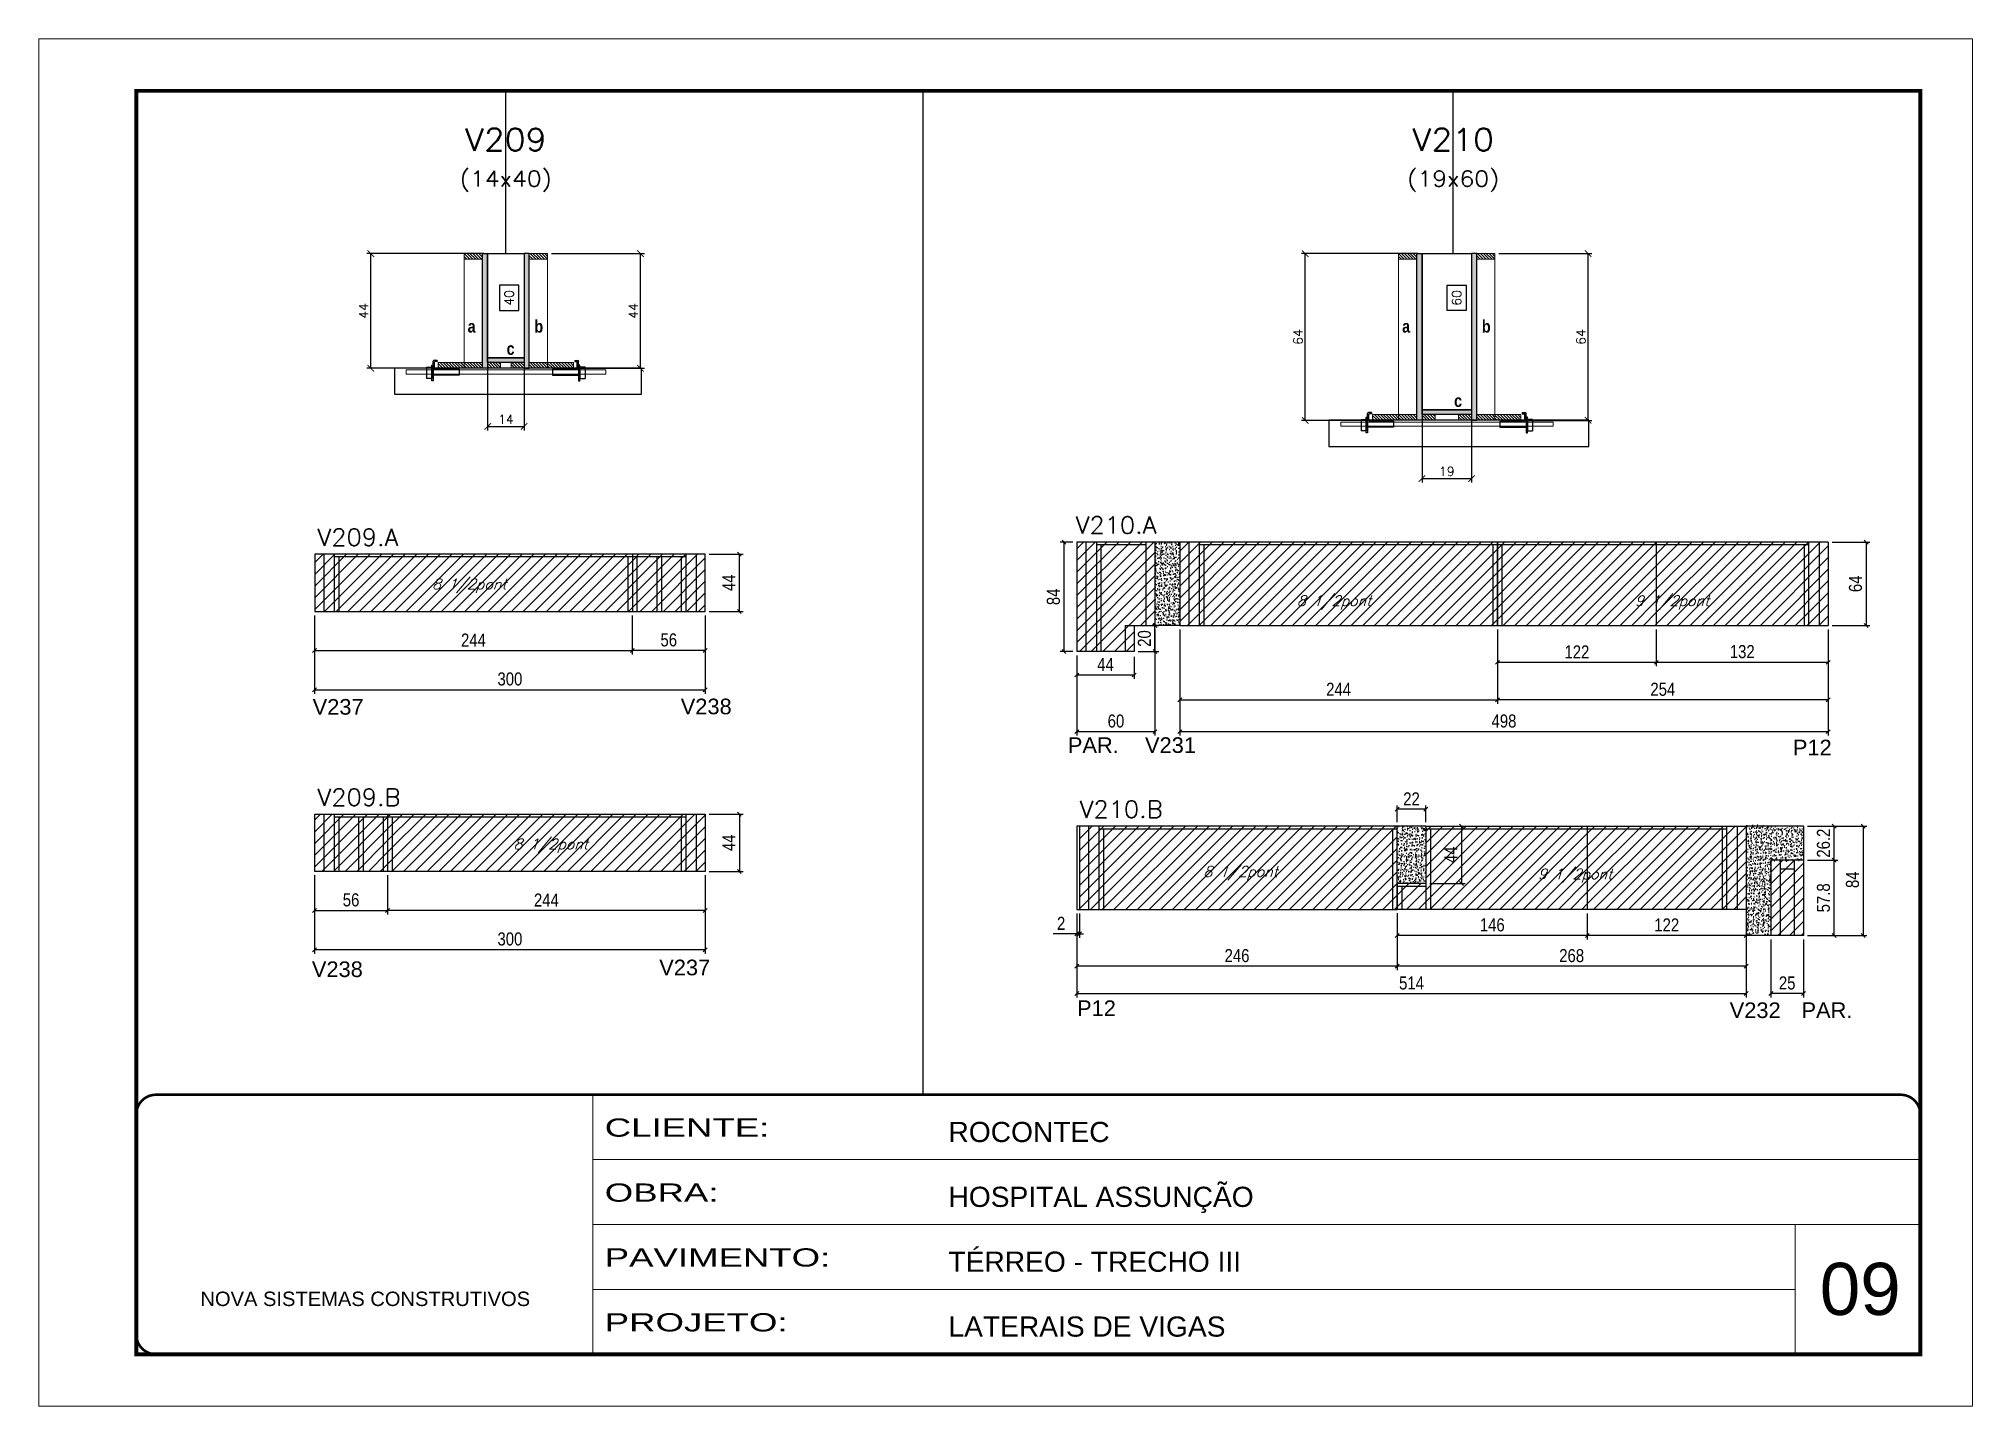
# Model space of a CAD drawing. Extents: x 137137 to 143418, y 10464 to 34486.
# Drawn here: x 137137 to 138622, y 31139 to 32189 of the extents above; entities that cross this region are included whole.
import ezdxf
from ezdxf.enums import TextEntityAlignment as Align

# ---------------------------------------------------------------- set-up
doc = ezdxf.new("R2010")
doc.units = 0
for name, pattern in [('CONTINUO', [0]), ('DASHED', [0.75, 0.5, -0.25]), ('HIDDEN', [0.375, 0.25, -0.125])]:
    doc.linetypes.add(name, pattern=pattern)
for name, color, linetype in [('5', 5, 'Continuous'), ('barrote', 251, 'Continuous'), ('COTA', 241, 'Continuous'), ('Cota Seção (2x)', 4, 'Continuous'), ('detalhes', 4, 'Continuous'), ('Painéis', 200, 'Continuous'), ('presilha', 1, 'Continuous'), ('SARR_2.2x7', 40, 'Continuous'), ('SARR_3.5x7', 81, 'Continuous'), ('texto', 7, 'Continuous'), ('Texto de Titulo', 7, 'Continuous'), ('Texto Qtd Sarr', 242, 'Continuous')]:
    doc.layers.add(name, color=color, linetype=linetype)
for name, color, linetype, lineweight in [('CARIMBO', 255, 'Continuous', 9), ('CONCRETO', 251, 'Continuous', 25), ('Folhas', 255, 'Continuous', 9), ('Hachura', 251, 'Continuous', 9), ('Madeira', 126, 'Continuous', 18), ('SARRAFO DE PRESSAO', 251, 'DASHED', 9), ('SCO-___-LAJ', 2, 'Continuous', 0), ('Texto Seção', 7, 'Continuous', 15)]:
    doc.layers.add(name, color=color, linetype=linetype, lineweight=lineweight)
doc.styles.add('ARIAL', font='arial.ttf')
doc.styles.add('COTA TECNICA', font='techl___.ttf', dxfattribs={"height": 10})
doc.styles.add('REGUA-120', font='ROMANS.shx', dxfattribs={"height": 15})
doc.styles.add('Romans', font='romans.shx')
doc.styles.get("Standard").update_dxf_attribs({"font": 'arial.ttf'})
doc.styles.add('TECNICA', font='techb___.ttf', dxfattribs={"height": 10})
doc.styles.add('Tecnologia', font='')
doc.styles.get('Tecnologia').set_extended_font_data('Forgotten Futurist')
doc.dimstyles.new('Cota Seção (2x)', dxfattribs={"dimtxt": 7, "dimasz": 5, "dimexe": 3, "dimexo": 3, "dimgap": 2, "dimtad": 3, "dimdec": 1, "dimlfac": 0.5, "dimzin": 12, "dimdsep": 46, "dimtxsty": 'Romans', "dimblk": 'ARCHTICK', "dimcen": 0, "dimclrd": 4, "dimclre": 4, "dimclrt": 1, "dimadec": 1, "dimazin": 3, "dimtfac": 1, "dimtdec": 1, "dimtmove": 0, "dimatfit": 3, "dimldrblk": 'OBLIQUE', "dimfxl": 1, "dimtolj": 1, "dimtzin": 12, "dimarcsym": 0})
doc.dimstyles.new('Cota Seção interna', dxfattribs={"dimtxt": 7, "dimasz": 6, "dimexe": 0.18, "dimexo": 2, "dimgap": -4, "dimtad": 3, "dimdec": 1, "dimlfac": 0.5, "dimzin": 12, "dimdsep": 46, "dimtxsty": 'Romans', "dimblk": 'ARCHTICK', "dimcen": 0.09, "dimse1": 1, "dimse2": 1, "dimsd1": 1, "dimsd2": 1, "dimclrd": 180, "dimclre": 5, "dimclrt": 1, "dimadec": 0, "dimazin": 3, "dimtfac": 1, "dimtdec": 1, "dimtofl": 0, "dimtmove": 0, "dimatfit": 3, "dimldrblk": 'ARCHTICK', "dimfxl": 1, "dimtolj": 1, "dimtzin": 0, "dimarcsym": 0})
doc.dimstyles.new('PAINEL', dxfattribs={"dimtxt": 10, "dimasz": 3, "dimexe": 3, "dimexo": 3, "dimgap": 3, "dimtad": 1, "dimdec": 1, "dimzin": 12, "dimdsep": 46, "dimtxsty": 'COTA TECNICA', "dimblk1": 'OBLIQUE', "dimblk2": 'OBLIQUE', "dimsah": 1, "dimcen": 0.9, "dimclrd": 4, "dimclre": 4, "dimclrt": 240, "dimadec": 1, "dimazin": 3, "dimtfac": 1, "dimtdec": 1, "dimtmove": 0, "dimatfit": 3, "dimfxl": 1, "dimtolj": 1, "dimtzin": 12, "dimarcsym": 0})
pattern_1 = [(315, (160428.6839, 23705.9822), (1.12253202, 1.12253202), [])]
pattern_2 = [(315, (160438.6839, 23705.9822), (1.12253202, 1.12253202), [])]
pattern_3 = [(315, (161156.305, 23665.9822), (1.12253202, 1.12253202), [])]
pattern_4 = [(315, (161156.305, 23592.3822), (1.12253202, 1.12253202), [])]
pattern_5 = [(50, (7325.1927, -412.2492), (5.46554007, -0.47817257), [0.5715, -6.2865]), (355, (7325.1927, -412.249), (-1.05730264, 5.73170536), [0.4572, -5.02921753]), (100.4514447, (7325.648, -412.289), (4.40823741, 5.25353256), [0.48570026, -5.34270734]), (46.1842, (7325.193, -410.725), (8.13237123, -1.26126984), [0.85725, -9.42975]), (96.6355576, (7325.8704, -410.83), (7.122124, 7.42278374), [0.7285507, -8.01406824]), (351.184151, (7325.193, -410.725), (7.122124, 7.42278374), [0.685799, -7.54379196]), (21, (7325.9547, -411.1062), (4.54843174, -3.06795595), [0.5715, -6.2865]), (326, (7325.9547, -411.106), (1.85406085, 5.52563898), [0.4572, -5.0292]), (71.451445, (7326.334, -411.362), (6.40249258, 2.45768307), [0.48570026, -5.34269813]), (37.5, (7325.1927, -412.2492), (0.092658098, 2.536651166), [0, -4.96824, 0, -5.1054, 0, -5.04825]), (7.5, (7325.1927, -412.2492), (2.004589875, 3.005417245), [0, -2.91084, 0, -4.85394, 0, -1.92405]), (327.5, (7323.4935, -412.2492), (4.067717855, -0.17186232), [0, -1.905, 0, -5.9436, 0, -7.8867]), (317.5, (7322.7315, -412.2492), (4.44387544, 0.76279473), [0, -2.4765, 0, -3.94716, 0, -5.6007])]

msp = doc.modelspace()

# ---------------------------------------------------------------- texts
at = {"layer": '5', "linetype": 'Continuous'}
for s, rotation, p in [('V237', 0.00004, (137347.69, 31669.64)), ('V238', 0.00004, (137630.38, 31669.94)), ('PAR.', 359.99996, (137927.68, 31640.25)), ('V231', 359.99996, (137986.93, 31640.25)), ('P12', 359.99996, (138484.47, 31638.42)), ('V238', 0.00004, (137347.1, 31468.21)), ('V237', 0.00004, (137613.87, 31469.54)), ('P12', 359.99996, (137934.74, 31438.28)), ('V232', 359.99996, (138435.95, 31436.74)), ('PAR.', 359.99996, (138491.1, 31436.74))]:
    msp.add_text(s, height=12, rotation=rotation, dxfattribs=at).set_placement(p)
at = {"layer": 'CARIMBO', "style": 'ARIAL'}
msp.add_text('09', height=40, dxfattribs=at).set_placement((138505.15, 31208.77))
at = {"layer": 'detalhes', "style": 'TECNICA'}
for s, p in [('b', (137518, 31962.95)), ('b', (138245.62, 31962.95)), ('a', (137466.76, 31962.96)), ('a', (138184.38, 31962.96)), ('c', (137496.66, 31945.86)), ('c', (138224.29, 31905.86))]:
    msp.add_text(s, height=9.6, dxfattribs=at).set_placement(p)
at = {"layer": 'texto', "color": 2, "char_height": 8, "attachment_point": 5, "style": 'Romans'}
for s, insert in [('{\\Q19;\\C256;8 1/2pont}', (137467.96, 31768.57)), ('{\\Q19;\\C256;8 1/2pont}', (138132.12, 31755.78)), ('{\\Q19;\\C256;9 1/2pont}', (138391.65, 31755.78)), ('{\\Q19;\\C256;8 1/2pont}', (137530.54, 31568.97)), ('{\\Q19;\\C256;8 1/2pont}', (138060.3, 31547.87)), ('{\\Q19;\\C256;9 1/2pont}', (138317.15, 31546.03))]:
    msp.add_mtext(s, dxfattribs=dict(at, insert=insert))
at = {"layer": 'Texto Seção', "style": 'REGUA-120', "width": 1.05}
for s, p in [('V209.A', (137351.46, 31799.3)), ('V210.A', (137933.72, 31808.75)), ('V209.B', (137351.46, 31599.7)), ('V210.B', (137936.81, 31590.51))]:
    msp.add_text(s, height=13, dxfattribs=at).set_placement(p)

# ---------------------------------------------------------------- blocks, each defined once
blk = doc.blocks.new('_Oblique')
at = {"color": 0, "linetype": 'ByBlock', "lineweight": -2}
blk.add_line((-0.5, -0.5), (0.5, 0.5), dxfattribs=at)
blk = doc.blocks.new('*D224')
at = {"layer": 'COTA', "color": 4, "linetype": 'ByBlock', "lineweight": -2, "transparency": 16777216}
for p, q in [((137349.2, 31745.9), (137349.2, 31685.7)), ((137649.2, 31745.9), (137649.2, 31685.7)), ((137349.2, 31688.7), (137649.2, 31688.7))]:
    blk.add_line(p, q, dxfattribs=at)
at = {"layer": 'Defpoints', "color": 0, "linetype": 'ByBlock', "transparency": 16777216}
for p in [(137349.2, 31748.9), (137649.2, 31748.9), (137649.2, 31688.7)]:
    blk.add_point(p, dxfattribs=at)
at = {"layer": 'COTA', "color": 4, "linetype": 'ByBlock', "lineweight": -2, "transparency": 16777216, "xscale": 3, "yscale": 3, "zscale": 3, "rotation": 180}
blk.add_blockref('_Oblique', (137349.2, 31688.7), dxfattribs=at)
at = {"layer": 'COTA', "color": 4, "linetype": 'ByBlock', "lineweight": -2, "transparency": 16777216, "xscale": 3, "yscale": 3, "zscale": 3}
blk.add_blockref('_Oblique', (137649.2, 31688.7), dxfattribs=at)
at = {"layer": 'COTA', "color": 240, "linetype": 'ByBlock', "transparency": 16777216, "insert": (137499.2, 31697), "char_height": 10, "attachment_point": 5, "style": 'COTA TECNICA'}
blk.add_mtext('\\A1;300', dxfattribs=at)
blk = doc.blocks.new('*D225')
at = {"layer": 'COTA', "color": 4, "linetype": 'ByBlock', "lineweight": -2, "transparency": 16777216}
for p, q in [((137349.2, 31745.9), (137349.2, 31715.9)), ((137593.2, 31745.9), (137593.2, 31715.9)), ((137349.2, 31718.9), (137593.2, 31718.9))]:
    blk.add_line(p, q, dxfattribs=at)
at = {"layer": 'Defpoints', "color": 0, "linetype": 'ByBlock', "transparency": 16777216}
for p in [(137349.2, 31748.9), (137593.2, 31748.9), (137593.2, 31718.9)]:
    blk.add_point(p, dxfattribs=at)
at = {"layer": 'COTA', "color": 4, "linetype": 'ByBlock', "lineweight": -2, "transparency": 16777216, "xscale": 3, "yscale": 3, "zscale": 3, "rotation": 180}
blk.add_blockref('_Oblique', (137349.2, 31718.9), dxfattribs=at)
at = {"layer": 'COTA', "color": 4, "linetype": 'ByBlock', "lineweight": -2, "transparency": 16777216, "xscale": 3, "yscale": 3, "zscale": 3}
blk.add_blockref('_Oblique', (137593.2, 31718.9), dxfattribs=at)
at = {"layer": 'COTA', "color": 240, "linetype": 'ByBlock', "transparency": 16777216, "insert": (137471.2, 31726.9), "char_height": 10, "attachment_point": 5, "style": 'COTA TECNICA'}
blk.add_mtext('\\A1;244', dxfattribs=at)
blk = doc.blocks.new('*D226')
at = {"layer": 'COTA', "color": 4, "linetype": 'ByBlock', "lineweight": -2, "transparency": 16777216}
for p, q in [((137593.2, 31745.9), (137593.2, 31715.9)), ((137649.2, 31745.9), (137649.2, 31715.9)), ((137649.2, 31718.9), (137593.2, 31718.9))]:
    blk.add_line(p, q, dxfattribs=at)
at = {"layer": 'Defpoints', "color": 0, "linetype": 'ByBlock', "transparency": 16777216}
for p in [(137593.2, 31748.9), (137649.2, 31748.9), (137593.2, 31718.9)]:
    blk.add_point(p, dxfattribs=at)
at = {"layer": 'COTA', "color": 4, "linetype": 'ByBlock', "lineweight": -2, "transparency": 16777216, "xscale": 3, "yscale": 3, "zscale": 3, "rotation": 180}
blk.add_blockref('_Oblique', (137593.2, 31718.9), dxfattribs=at)
at = {"layer": 'COTA', "color": 4, "linetype": 'ByBlock', "lineweight": -2, "transparency": 16777216, "xscale": 3, "yscale": 3, "zscale": 3}
blk.add_blockref('_Oblique', (137649.2, 31718.9), dxfattribs=at)
at = {"layer": 'COTA', "color": 240, "linetype": 'ByBlock', "transparency": 16777216, "insert": (137621.2, 31727), "char_height": 10, "attachment_point": 5, "style": 'COTA TECNICA'}
blk.add_mtext('\\A1;56', dxfattribs=at)
blk = doc.blocks.new('*D227')
at = {"layer": 'COTA', "color": 4, "linetype": 'ByBlock', "lineweight": -2, "transparency": 16777216}
for p, q in [((137652.2, 31792.9), (137678.4, 31792.9)), ((137675.4, 31748.9), (137675.4, 31792.9)), ((137652.2, 31748.9), (137678.4, 31748.9))]:
    blk.add_line(p, q, dxfattribs=at)
at = {"layer": 'Defpoints', "color": 0, "linetype": 'ByBlock', "transparency": 16777216}
for p in [(137649.2, 31792.9), (137675.4, 31792.9), (137649.2, 31748.9)]:
    blk.add_point(p, dxfattribs=at)
at = {"layer": 'COTA', "color": 4, "linetype": 'ByBlock', "lineweight": -2, "transparency": 16777216, "xscale": 3, "yscale": 3, "zscale": 3}
for p, rotation in [((137675.4, 31792.9), 90), ((137675.4, 31748.9), 270)]:
    blk.add_blockref('_Oblique', p, dxfattribs=dict(at, rotation=rotation))
at = {"layer": 'COTA', "color": 240, "linetype": 'ByBlock', "transparency": 16777216, "insert": (137667.3, 31770.9), "char_height": 10, "attachment_point": 5, "rotation": 90, "style": 'COTA TECNICA'}
blk.add_mtext('\\A1;44', dxfattribs=at)
blk = doc.blocks.new('*D228')
at = {"layer": 'COTA', "color": 4, "linetype": 'ByBlock', "lineweight": -2, "transparency": 16777216}
for p, q in [((137349.2, 31546.3), (137349.2, 31486.1)), ((137649.2, 31546.3), (137649.2, 31486.1)), ((137649.2, 31489.1), (137349.2, 31489.1))]:
    blk.add_line(p, q, dxfattribs=at)
at = {"layer": 'Defpoints', "color": 0, "linetype": 'ByBlock', "transparency": 16777216}
for p in [(137349.2, 31549.3), (137649.2, 31549.3), (137349.2, 31489.1)]:
    blk.add_point(p, dxfattribs=at)
at = {"layer": 'COTA', "color": 4, "linetype": 'ByBlock', "lineweight": -2, "transparency": 16777216, "xscale": 3, "yscale": 3, "zscale": 3, "rotation": 180}
blk.add_blockref('_Oblique', (137349.2, 31489.1), dxfattribs=at)
at = {"layer": 'COTA', "color": 4, "linetype": 'ByBlock', "lineweight": -2, "transparency": 16777216, "xscale": 3, "yscale": 3, "zscale": 3}
blk.add_blockref('_Oblique', (137649.2, 31489.1), dxfattribs=at)
at = {"layer": 'COTA', "color": 240, "linetype": 'ByBlock', "transparency": 16777216, "insert": (137499.2, 31497.4), "char_height": 10, "attachment_point": 5, "style": 'COTA TECNICA'}
blk.add_mtext('\\A1;300', dxfattribs=at)
blk = doc.blocks.new('*D229')
at = {"layer": 'COTA', "color": 4, "linetype": 'ByBlock', "lineweight": -2, "transparency": 16777216}
for p, q in [((137405.2, 31546.3), (137405.2, 31516.3)), ((137649.2, 31546.3), (137649.2, 31516.3)), ((137649.2, 31519.3), (137405.2, 31519.3))]:
    blk.add_line(p, q, dxfattribs=at)
at = {"layer": 'Defpoints', "color": 0, "linetype": 'ByBlock', "transparency": 16777216}
for p in [(137405.2, 31549.3), (137649.2, 31549.3), (137405.2, 31519.3)]:
    blk.add_point(p, dxfattribs=at)
at = {"layer": 'COTA', "color": 4, "linetype": 'ByBlock', "lineweight": -2, "transparency": 16777216, "xscale": 3, "yscale": 3, "zscale": 3, "rotation": 180}
blk.add_blockref('_Oblique', (137405.2, 31519.3), dxfattribs=at)
at = {"layer": 'COTA', "color": 4, "linetype": 'ByBlock', "lineweight": -2, "transparency": 16777216, "xscale": 3, "yscale": 3, "zscale": 3}
blk.add_blockref('_Oblique', (137649.2, 31519.3), dxfattribs=at)
at = {"layer": 'COTA', "color": 240, "linetype": 'ByBlock', "transparency": 16777216, "insert": (137527.2, 31527.3), "char_height": 10, "attachment_point": 5, "style": 'COTA TECNICA'}
blk.add_mtext('\\A1;244', dxfattribs=at)
blk = doc.blocks.new('*D230')
at = {"layer": 'COTA', "color": 4, "linetype": 'ByBlock', "lineweight": -2, "transparency": 16777216}
for p, q in [((137349.2, 31546.3), (137349.2, 31516.3)), ((137405.2, 31546.3), (137405.2, 31516.3)), ((137349.2, 31519.3), (137405.2, 31519.3))]:
    blk.add_line(p, q, dxfattribs=at)
at = {"layer": 'Defpoints', "color": 0, "linetype": 'ByBlock', "transparency": 16777216}
for p in [(137349.2, 31549.3), (137405.2, 31549.3), (137405.2, 31519.3)]:
    blk.add_point(p, dxfattribs=at)
at = {"layer": 'COTA', "color": 4, "linetype": 'ByBlock', "lineweight": -2, "transparency": 16777216, "xscale": 3, "yscale": 3, "zscale": 3, "rotation": 180}
blk.add_blockref('_Oblique', (137349.2, 31519.3), dxfattribs=at)
at = {"layer": 'COTA', "color": 4, "linetype": 'ByBlock', "lineweight": -2, "transparency": 16777216, "xscale": 3, "yscale": 3, "zscale": 3}
blk.add_blockref('_Oblique', (137405.2, 31519.3), dxfattribs=at)
at = {"layer": 'COTA', "color": 240, "linetype": 'ByBlock', "transparency": 16777216, "insert": (137377.2, 31527.4), "char_height": 10, "attachment_point": 5, "style": 'COTA TECNICA'}
blk.add_mtext('\\A1;56', dxfattribs=at)
blk = doc.blocks.new('*D231')
at = {"layer": 'COTA', "color": 4, "linetype": 'ByBlock', "lineweight": -2, "transparency": 16777216}
for p, q in [((137652.2, 31593.3), (137678.4, 31593.3)), ((137675.4, 31593.3), (137675.4, 31549.3)), ((137652.2, 31549.3), (137678.4, 31549.3))]:
    blk.add_line(p, q, dxfattribs=at)
at = {"layer": 'Defpoints', "color": 0, "linetype": 'ByBlock', "transparency": 16777216}
for p in [(137649.2, 31593.3), (137649.2, 31549.3), (137675.4, 31549.3)]:
    blk.add_point(p, dxfattribs=at)
at = {"layer": 'COTA', "color": 4, "linetype": 'ByBlock', "lineweight": -2, "transparency": 16777216, "xscale": 3, "yscale": 3, "zscale": 3}
for p, rotation in [((137675.4, 31593.3), 90), ((137675.4, 31549.3), 270)]:
    blk.add_blockref('_Oblique', p, dxfattribs=dict(at, rotation=rotation))
at = {"layer": 'COTA', "color": 240, "linetype": 'ByBlock', "transparency": 16777216, "insert": (137667.3, 31571.3), "char_height": 10, "attachment_point": 5, "rotation": 90, "style": 'COTA TECNICA'}
blk.add_mtext('\\A1;44', dxfattribs=at)
blk = doc.blocks.new('_ArchTick')
at = {"color": 0, "linetype": 'ByBlock', "const_width": 0.15}
blk.add_lwpolyline([(-0.5, -0.5), (0.5, 0.5)], dxfattribs=at)
blk = doc.blocks.new('*D54')
at = {"layer": 'COTA', "color": 4, "lineweight": -2, "transparency": 16777216}
for p, q in [((137479.1, 32023.6), (137389.4, 32023.6)), ((137392.4, 31935.6), (137392.4, 32023.6)), ((137441.1, 31935.6), (137389.4, 31935.6))]:
    blk.add_line(p, q, dxfattribs=at)
at = {"layer": 'Defpoints', "color": 0, "transparency": 16777216}
for p in [(137392.4, 32023.6), (137482.1, 32023.6), (137444.1, 31935.6)]:
    blk.add_point(p, dxfattribs=at)
at = {"layer": 'COTA', "color": 4, "lineweight": -2, "transparency": 16777216, "xscale": 5, "yscale": 5, "zscale": 5}
for p, rotation in [((137392.4, 32023.6), 90), ((137392.4, 31935.6), 270)]:
    blk.add_blockref('_ArchTick', p, dxfattribs=dict(at, rotation=rotation))
at = {"layer": 'COTA', "color": 1, "transparency": 16777216, "insert": (137386.9, 31979.6), "char_height": 7, "attachment_point": 5, "rotation": 90, "style": 'Romans'}
blk.add_mtext('\\A1;44', dxfattribs=at)
blk = doc.blocks.new('*D55')
at = {"layer": 'COTA', "color": 4, "lineweight": -2, "transparency": 16777216}
for p, q in [((137531.1, 32023.6), (137602.5, 32023.6)), ((137599.5, 31935.6), (137599.5, 32023.6)), ((137551.1, 31935.6), (137602.5, 31935.6))]:
    blk.add_line(p, q, dxfattribs=at)
at = {"layer": 'Defpoints', "color": 0, "transparency": 16777216}
for p in [(137528.1, 32023.6), (137599.5, 32023.6), (137548.1, 31935.6)]:
    blk.add_point(p, dxfattribs=at)
at = {"layer": 'COTA', "color": 4, "lineweight": -2, "transparency": 16777216, "xscale": 5, "yscale": 5, "zscale": 5}
for p, rotation in [((137599.5, 32023.6), 90), ((137599.5, 31935.6), 270)]:
    blk.add_blockref('_ArchTick', p, dxfattribs=dict(at, rotation=rotation))
at = {"layer": 'COTA', "color": 1, "transparency": 16777216, "insert": (137594, 31979.6), "char_height": 7, "attachment_point": 5, "rotation": 90, "style": 'Romans'}
blk.add_mtext('\\A1;44', dxfattribs=at)
blk = doc.blocks.new('*D56')
at = {"layer": 'Cota Seção (2x)', "color": 180, "lineweight": -2, "transparency": 16777216}
for p, q in [((137506.1, 31999.3), (137491.1, 31999.3)), ((137491.1, 31999.3), (137491.1, 31980)), ((137506.1, 31980), (137506.1, 31999.3)), ((137491.1, 31980), (137506.1, 31980))]:
    blk.add_line(p, q, dxfattribs=at)
at = {"layer": 'Defpoints', "color": 0, "transparency": 16777216}
for p in [(137510.1, 32023.6), (137510.1, 32023.6), (137510.1, 31943.6)]:
    blk.add_point(p, dxfattribs=at)
at = {"layer": 'Cota Seção (2x)', "color": 1, "transparency": 16777216, "insert": (137498.6, 31989.6), "char_height": 7, "attachment_point": 5, "rotation": 90, "style": 'Romans'}
blk.add_mtext('\\A1;40', dxfattribs=at)
blk = doc.blocks.new('titulo1')
at = {"layer": 'Defpoints', "color": 252, "linetype": 'HIDDEN', "ltscale": 2}
blk.add_line((0, 0), (0, 125), dxfattribs=at)
at = {"layer": 'Defpoints', "style": 'Romans', "oblique": 15}
blk.add_attdef('FOLHA', text='', height=10, dxfattribs=at).set_placement((0, 15.6), align=Align.MIDDLE_CENTER)
at = {"layer": 'Texto Qtd Sarr', "color": 3, "style": 'Romans', "oblique": 15}
for tag, height, p in [('TITULO', 17, (0, 71.4)), ('SEÇÃO', 12, (0, 41.5))]:
    blk.add_attdef(tag, text='', height=height, dxfattribs=at).set_placement(p, align=Align.MIDDLE_CENTER)
blk = doc.blocks.new('PRESILHA METÁLICA 1')
at = {"layer": 'presilha'}
for p, q in [((0, 13), (6, 13)), ((0, 13), (0, 0)), ((6, 0), (0, 0)), ((6, 15.5), (7.5, 15.5)), ((6, -2.5), (6, 15.5)), ((6, 13), (6, 0)), ((7.5, 10.6), (7.5, 19.9)), ((7.5, 15.5), (7.5, -2.5)), ((37.5, 4.1), (7.5, 4.1)), ((12, 21), (8.6, 21)), ((9, 11.6), (9, 18.9)), ((12, 19.5), (9.6, 19.5)), ((37.5, 11), (9.6, 11)), ((12, 21), (12, 19.5)), ((37.5, 11), (37.5, 4.1)), ((7.5, -2.5), (6, -2.5))]:
    blk.add_line(p, q, dxfattribs=at)
for centre, radius, start, end in [((8.6, 19.9), 1.14, 90, 180), ((9.6, 18.9), 0.57, 90, 180), ((9.6, 11.6), 0.57, 180, 270)]:
    blk.add_arc(centre, radius, start, end, dxfattribs=at)
blk = doc.blocks.new('*D57')
at = {"layer": 'COTA', "color": 4, "lineweight": -2, "transparency": 16777216}
for p, q in [((137482.1, 31937), (137482.1, 31887.9)), ((137510.1, 31937), (137510.1, 31887.9)), ((137482.1, 31890.9), (137510.1, 31890.9))]:
    blk.add_line(p, q, dxfattribs=at)
at = {"layer": 'Defpoints', "color": 0, "transparency": 16777216}
for p in [(137482.1, 31940), (137510.1, 31940), (137510.1, 31890.9)]:
    blk.add_point(p, dxfattribs=at)
at = {"layer": 'COTA', "color": 4, "lineweight": -2, "transparency": 16777216, "xscale": 5, "yscale": 5, "zscale": 5, "rotation": 180}
blk.add_blockref('_ArchTick', (137482.1, 31890.9), dxfattribs=at)
at = {"layer": 'COTA', "color": 4, "lineweight": -2, "transparency": 16777216, "xscale": 5, "yscale": 5, "zscale": 5}
blk.add_blockref('_ArchTick', (137510.1, 31890.9), dxfattribs=at)
at = {"layer": 'COTA', "color": 1, "transparency": 16777216, "insert": (137496.1, 31896.4), "char_height": 7, "attachment_point": 5, "style": 'Romans'}
blk.add_mtext('\\A1;14', dxfattribs=at)
blk = doc.blocks.new('*D253')
at = {"layer": 'COTA', "color": 4, "linetype": 'ByBlock', "lineweight": -2, "transparency": 16777216}
for p, q in [((138180.6, 31587.1), (138180.6, 31600)), ((138202.6, 31597), (138180.6, 31597)), ((138202.6, 31587.1), (138202.6, 31600))]:
    blk.add_line(p, q, dxfattribs=at)
at = {"layer": 'Defpoints', "color": 0, "linetype": 'ByBlock', "transparency": 16777216}
for p in [(138180.6, 31597), (138180.6, 31584.1), (138202.6, 31584.1)]:
    blk.add_point(p, dxfattribs=at)
at = {"layer": 'COTA', "color": 4, "linetype": 'ByBlock', "lineweight": -2, "transparency": 16777216, "xscale": 3, "yscale": 3, "zscale": 3, "rotation": 180}
blk.add_blockref('_Oblique', (138180.6, 31597), dxfattribs=at)
at = {"layer": 'COTA', "color": 4, "linetype": 'ByBlock', "lineweight": -2, "transparency": 16777216, "xscale": 3, "yscale": 3, "zscale": 3}
blk.add_blockref('_Oblique', (138202.6, 31597), dxfattribs=at)
at = {"layer": 'COTA', "color": 240, "linetype": 'ByBlock', "transparency": 16777216, "insert": (138191.6, 31605), "char_height": 10, "attachment_point": 5, "style": 'COTA TECNICA'}
blk.add_mtext('\\A1;22', dxfattribs=at)
blk = doc.blocks.new('*D254')
at = {"layer": 'COTA', "color": 4, "linetype": 'ByBlock', "lineweight": -2, "transparency": 16777216}
for p, q in [((138495.6, 31557.9), (138519.1, 31557.9)), ((138516.1, 31500.1), (138516.1, 31557.9)), ((138495.6, 31500.1), (138519.1, 31500.1))]:
    blk.add_line(p, q, dxfattribs=at)
at = {"layer": 'Defpoints', "color": 0, "linetype": 'ByBlock', "transparency": 16777216}
for p in [(138492.6, 31557.9), (138516.1, 31557.9), (138492.6, 31500.1)]:
    blk.add_point(p, dxfattribs=at)
at = {"layer": 'COTA', "color": 4, "linetype": 'ByBlock', "lineweight": -2, "transparency": 16777216, "xscale": 3, "yscale": 3, "zscale": 3}
for p, rotation in [((138516.1, 31557.9), 90), ((138516.1, 31500.1), 270)]:
    blk.add_blockref('_Oblique', p, dxfattribs=dict(at, rotation=rotation))
at = {"layer": 'COTA', "color": 240, "linetype": 'ByBlock', "transparency": 16777216, "insert": (138508, 31529), "char_height": 10, "attachment_point": 5, "rotation": 90, "style": 'COTA TECNICA'}
blk.add_mtext('\\A1;57.8', dxfattribs=at)
blk = doc.blocks.new('*D255')
at = {"layer": 'COTA', "color": 4, "linetype": 'ByBlock', "lineweight": -2, "transparency": 16777216}
for p, q in [((138467.6, 31497.1), (138467.6, 31452.5)), ((138492.6, 31497.1), (138492.6, 31452.5)), ((138492.6, 31455.5), (138467.6, 31455.5))]:
    blk.add_line(p, q, dxfattribs=at)
at = {"layer": 'Defpoints', "color": 0, "linetype": 'ByBlock', "transparency": 16777216}
for p in [(138467.6, 31500.1), (138492.6, 31500.1), (138467.6, 31455.5)]:
    blk.add_point(p, dxfattribs=at)
at = {"layer": 'COTA', "color": 4, "linetype": 'ByBlock', "lineweight": -2, "transparency": 16777216, "xscale": 3, "yscale": 3, "zscale": 3, "rotation": 180}
blk.add_blockref('_Oblique', (138467.6, 31455.5), dxfattribs=at)
at = {"layer": 'COTA', "color": 4, "linetype": 'ByBlock', "lineweight": -2, "transparency": 16777216, "xscale": 3, "yscale": 3, "zscale": 3}
blk.add_blockref('_Oblique', (138492.6, 31455.5), dxfattribs=at)
at = {"layer": 'COTA', "color": 240, "linetype": 'ByBlock', "transparency": 16777216, "insert": (138480.1, 31463.6), "char_height": 10, "attachment_point": 5, "style": 'COTA TECNICA'}
blk.add_mtext('\\A1;25', dxfattribs=at)
blk = doc.blocks.new('*D256')
at = {"layer": 'COTA', "color": 4, "linetype": 'ByBlock', "lineweight": -2, "transparency": 16777216}
for p, q in [((138495.6, 31584.1), (138519.1, 31584.1)), ((138516.1, 31557.9), (138516.1, 31584.1)), ((138495.6, 31557.9), (138519.1, 31557.9))]:
    blk.add_line(p, q, dxfattribs=at)
at = {"layer": 'Defpoints', "color": 0, "linetype": 'ByBlock', "transparency": 16777216}
for p in [(138492.6, 31584.1), (138516.1, 31584.1), (138492.6, 31557.9)]:
    blk.add_point(p, dxfattribs=at)
at = {"layer": 'COTA', "color": 4, "linetype": 'ByBlock', "lineweight": -2, "transparency": 16777216, "xscale": 3, "yscale": 3, "zscale": 3}
for p, rotation in [((138516.1, 31584.1), 90), ((138516.1, 31557.9), 270)]:
    blk.add_blockref('_Oblique', p, dxfattribs=dict(at, rotation=rotation))
at = {"layer": 'COTA', "color": 240, "linetype": 'ByBlock', "transparency": 16777216, "insert": (138508, 31571), "char_height": 10, "attachment_point": 5, "rotation": 90, "style": 'COTA TECNICA'}
blk.add_mtext('\\A1;26.2', dxfattribs=at)
blk = doc.blocks.new('*D257')
at = {"layer": 'COTA', "color": 4, "linetype": 'ByBlock', "lineweight": -2, "transparency": 16777216}
for p, q in [((138495.6, 31584.1), (138541.4, 31584.1)), ((138538.4, 31584.1), (138538.4, 31500.1)), ((138495.6, 31500.1), (138541.4, 31500.1))]:
    blk.add_line(p, q, dxfattribs=at)
at = {"layer": 'Defpoints', "color": 0, "linetype": 'ByBlock', "transparency": 16777216}
for p in [(138492.6, 31584.1), (138492.6, 31500.1), (138538.4, 31500.1)]:
    blk.add_point(p, dxfattribs=at)
at = {"layer": 'COTA', "color": 4, "linetype": 'ByBlock', "lineweight": -2, "transparency": 16777216, "xscale": 3, "yscale": 3, "zscale": 3}
for p, rotation in [((138538.4, 31584.1), 90), ((138538.4, 31500.1), 270)]:
    blk.add_blockref('_Oblique', p, dxfattribs=dict(at, rotation=rotation))
at = {"layer": 'COTA', "color": 240, "linetype": 'ByBlock', "transparency": 16777216, "insert": (138530.3, 31542.9), "char_height": 10, "attachment_point": 5, "rotation": 90, "style": 'COTA TECNICA'}
blk.add_mtext('\\A1;84', dxfattribs=at)
blk = doc.blocks.new('*D258')
at = {"layer": 'COTA', "color": 4, "linetype": 'ByBlock', "lineweight": -2, "transparency": 16777216}
for p, q in [((138180.6, 31517.1), (138180.6, 31473.5)), ((138448.6, 31517.1), (138448.6, 31473.5)), ((138448.6, 31476.5), (138180.6, 31476.5))]:
    blk.add_line(p, q, dxfattribs=at)
at = {"layer": 'Defpoints', "color": 0, "linetype": 'ByBlock', "transparency": 16777216}
for p in [(138180.6, 31520.1), (138448.6, 31520.1), (138180.6, 31476.5)]:
    blk.add_point(p, dxfattribs=at)
at = {"layer": 'COTA', "color": 4, "linetype": 'ByBlock', "lineweight": -2, "transparency": 16777216, "xscale": 3, "yscale": 3, "zscale": 3, "rotation": 180}
blk.add_blockref('_Oblique', (138180.6, 31476.5), dxfattribs=at)
at = {"layer": 'COTA', "color": 4, "linetype": 'ByBlock', "lineweight": -2, "transparency": 16777216, "xscale": 3, "yscale": 3, "zscale": 3}
blk.add_blockref('_Oblique', (138448.6, 31476.5), dxfattribs=at)
at = {"layer": 'COTA', "color": 240, "linetype": 'ByBlock', "transparency": 16777216, "insert": (138314.6, 31484.6), "char_height": 10, "attachment_point": 5, "style": 'COTA TECNICA'}
blk.add_mtext('\\A1;268', dxfattribs=at)
blk = doc.blocks.new('*D259')
at = {"layer": 'COTA', "color": 4, "linetype": 'ByBlock', "lineweight": -2, "transparency": 16777216}
for p, q in [((138205.6, 31584.1), (138232.9, 31584.1)), ((138229.9, 31584.1), (138229.9, 31540.1)), ((138205.6, 31540.1), (138232.9, 31540.1))]:
    blk.add_line(p, q, dxfattribs=at)
at = {"layer": 'Defpoints', "color": 0, "linetype": 'ByBlock', "transparency": 16777216}
for p in [(138202.6, 31584.1), (138202.6, 31540.1), (138229.9, 31540.1)]:
    blk.add_point(p, dxfattribs=at)
at = {"layer": 'COTA', "color": 4, "linetype": 'ByBlock', "lineweight": -2, "transparency": 16777216, "xscale": 3, "yscale": 3, "zscale": 3}
for p, rotation in [((138229.9, 31584.1), 90), ((138229.9, 31540.1), 270)]:
    blk.add_blockref('_Oblique', p, dxfattribs=dict(at, rotation=rotation))
at = {"layer": 'COTA', "color": 240, "linetype": 'ByBlock', "transparency": 16777216, "insert": (138221.8, 31562.1), "char_height": 10, "attachment_point": 5, "rotation": 90, "style": 'COTA TECNICA'}
blk.add_mtext('\\A1;44', dxfattribs=at)
blk = doc.blocks.new('*D260')
at = {"layer": 'COTA', "color": 4, "linetype": 'ByBlock', "lineweight": -2, "transparency": 16777216}
for p, q in [((137934.6, 31517.1), (137934.6, 31473.5)), ((138180.6, 31517.3), (138180.6, 31473.5)), ((138180.6, 31476.5), (137934.6, 31476.5))]:
    blk.add_line(p, q, dxfattribs=at)
at = {"layer": 'Defpoints', "color": 0, "linetype": 'ByBlock', "transparency": 16777216}
for p in [(137934.6, 31520.1), (138180.6, 31520.3), (137934.6, 31476.5)]:
    blk.add_point(p, dxfattribs=at)
at = {"layer": 'COTA', "color": 4, "linetype": 'ByBlock', "lineweight": -2, "transparency": 16777216, "xscale": 3, "yscale": 3, "zscale": 3, "rotation": 180}
blk.add_blockref('_Oblique', (137934.6, 31476.5), dxfattribs=at)
at = {"layer": 'COTA', "color": 4, "linetype": 'ByBlock', "lineweight": -2, "transparency": 16777216, "xscale": 3, "yscale": 3, "zscale": 3}
blk.add_blockref('_Oblique', (138180.6, 31476.5), dxfattribs=at)
at = {"layer": 'COTA', "color": 240, "linetype": 'ByBlock', "transparency": 16777216, "insert": (138057.6, 31484.6), "char_height": 10, "attachment_point": 5, "style": 'COTA TECNICA'}
blk.add_mtext('\\A1;246', dxfattribs=at)
blk = doc.blocks.new('*D261')
at = {"layer": 'COTA', "color": 4, "linetype": 'ByBlock', "lineweight": -2, "transparency": 16777216}
for p, q in [((138326.6, 31517.1), (138326.6, 31497.1)), ((138448.6, 31517.1), (138448.6, 31497.1)), ((138448.6, 31500.1), (138326.6, 31500.1))]:
    blk.add_line(p, q, dxfattribs=at)
at = {"layer": 'Defpoints', "color": 0, "linetype": 'ByBlock', "transparency": 16777216}
for p in [(138326.6, 31520.1), (138448.6, 31520.1), (138326.6, 31500.1)]:
    blk.add_point(p, dxfattribs=at)
at = {"layer": 'COTA', "color": 4, "linetype": 'ByBlock', "lineweight": -2, "transparency": 16777216, "xscale": 3, "yscale": 3, "zscale": 3, "rotation": 180}
blk.add_blockref('_Oblique', (138326.6, 31500.1), dxfattribs=at)
at = {"layer": 'COTA', "color": 4, "linetype": 'ByBlock', "lineweight": -2, "transparency": 16777216, "xscale": 3, "yscale": 3, "zscale": 3}
blk.add_blockref('_Oblique', (138448.6, 31500.1), dxfattribs=at)
at = {"layer": 'COTA', "color": 240, "linetype": 'ByBlock', "transparency": 16777216, "insert": (138387.6, 31508.2), "char_height": 10, "attachment_point": 5, "style": 'COTA TECNICA'}
blk.add_mtext('\\A1;122', dxfattribs=at)
blk = doc.blocks.new('*D262')
at = {"layer": 'COTA', "color": 4, "linetype": 'ByBlock', "lineweight": -2, "transparency": 16777216}
for p, q in [((138180.6, 31517.1), (138180.6, 31497.1)), ((138326.6, 31517.1), (138326.6, 31497.1)), ((138326.6, 31500.1), (138180.6, 31500.1))]:
    blk.add_line(p, q, dxfattribs=at)
at = {"layer": 'Defpoints', "color": 0, "linetype": 'ByBlock', "transparency": 16777216}
for p in [(138180.6, 31520.1), (138326.6, 31520.1), (138180.6, 31500.1)]:
    blk.add_point(p, dxfattribs=at)
at = {"layer": 'COTA', "color": 4, "linetype": 'ByBlock', "lineweight": -2, "transparency": 16777216, "xscale": 3, "yscale": 3, "zscale": 3, "rotation": 180}
blk.add_blockref('_Oblique', (138180.6, 31500.1), dxfattribs=at)
at = {"layer": 'COTA', "color": 4, "linetype": 'ByBlock', "lineweight": -2, "transparency": 16777216, "xscale": 3, "yscale": 3, "zscale": 3}
blk.add_blockref('_Oblique', (138326.6, 31500.1), dxfattribs=at)
at = {"layer": 'COTA', "color": 240, "linetype": 'ByBlock', "transparency": 16777216, "insert": (138253.6, 31508.2), "char_height": 10, "attachment_point": 5, "style": 'COTA TECNICA'}
blk.add_mtext('\\A1;146', dxfattribs=at)
blk = doc.blocks.new('*D263')
at = {"layer": 'COTA', "color": 4, "linetype": 'ByBlock', "lineweight": -2, "transparency": 16777216}
for p, q in [((137981.6, 31738.1), (137997.6, 31738.1)), ((137994.6, 31718.1), (137994.6, 31738.1)), ((137981.6, 31718.1), (137997.6, 31718.1))]:
    blk.add_line(p, q, dxfattribs=at)
at = {"layer": 'Defpoints', "color": 0, "linetype": 'ByBlock', "transparency": 16777216}
for p in [(137978.6, 31738.1), (137994.6, 31738.1), (137978.6, 31718.1)]:
    blk.add_point(p, dxfattribs=at)
at = {"layer": 'COTA', "color": 4, "linetype": 'ByBlock', "lineweight": -2, "transparency": 16777216, "xscale": 3, "yscale": 3, "zscale": 3}
for p, rotation in [((137994.6, 31738.1), 90), ((137994.6, 31718.1), 270)]:
    blk.add_blockref('_Oblique', p, dxfattribs=dict(at, rotation=rotation))
at = {"layer": 'COTA', "color": 240, "linetype": 'ByBlock', "transparency": 16777216, "insert": (137986.5, 31728.1), "char_height": 10, "attachment_point": 5, "rotation": 90, "style": 'COTA TECNICA'}
blk.add_mtext('\\A1;20', dxfattribs=at)
blk = doc.blocks.new('*D75')
at = {"layer": 'COTA', "color": 4, "linetype": 'ByBlock', "lineweight": -2, "transparency": 16777216}
for p, q in [((138514.6, 31802.1), (138543.7, 31802.1)), ((138540.7, 31802.1), (138540.7, 31738.1)), ((138514.6, 31738.1), (138543.7, 31738.1))]:
    blk.add_line(p, q, dxfattribs=at)
at = {"layer": 'Defpoints', "color": 0, "linetype": 'ByBlock', "transparency": 16777216}
for p in [(138511.6, 31802.1), (138511.6, 31738.1), (138540.7, 31738.1)]:
    blk.add_point(p, dxfattribs=at)
at = {"layer": 'COTA', "color": 4, "linetype": 'ByBlock', "lineweight": -2, "transparency": 16777216, "xscale": 3, "yscale": 3, "zscale": 3}
for p, rotation in [((138540.7, 31802.1), 90), ((138540.7, 31738.1), 270)]:
    blk.add_blockref('_Oblique', p, dxfattribs=dict(at, rotation=rotation))
at = {"layer": 'COTA', "color": 240, "linetype": 'ByBlock', "transparency": 16777216, "insert": (138532.6, 31770.1), "char_height": 10, "attachment_point": 5, "rotation": 90, "style": 'COTA TECNICA'}
blk.add_mtext('\\A1;64', dxfattribs=at)
blk = doc.blocks.new('*D76')
at = {"layer": 'COTA', "color": 4, "linetype": 'ByBlock', "lineweight": -2, "transparency": 16777216}
for p, q in [((137931.6, 31802.1), (137921.7, 31802.1)), ((137924.7, 31802.1), (137924.7, 31718.1)), ((137931.6, 31718.1), (137921.7, 31718.1))]:
    blk.add_line(p, q, dxfattribs=at)
at = {"layer": 'Defpoints', "color": 0, "linetype": 'ByBlock', "transparency": 16777216}
for p in [(137934.6, 31802.1), (137924.7, 31718.1), (137934.6, 31718.1)]:
    blk.add_point(p, dxfattribs=at)
at = {"layer": 'COTA', "color": 4, "linetype": 'ByBlock', "lineweight": -2, "transparency": 16777216, "xscale": 3, "yscale": 3, "zscale": 3}
for p, rotation in [((137924.7, 31802.1), 90), ((137924.7, 31718.1), 270)]:
    blk.add_blockref('_Oblique', p, dxfattribs=dict(at, rotation=rotation))
at = {"layer": 'COTA', "color": 240, "linetype": 'ByBlock', "transparency": 16777216, "insert": (137916.6, 31760.1), "char_height": 10, "attachment_point": 5, "rotation": 90, "style": 'COTA TECNICA'}
blk.add_mtext('\\A1;84', dxfattribs=at)
blk = doc.blocks.new('*D77')
at = {"layer": 'COTA', "color": 4, "linetype": 'ByBlock', "lineweight": -2, "transparency": 16777216}
for p, q in [((137934.6, 31715.1), (137934.6, 31697.1)), ((137978.6, 31714.1), (137978.6, 31697.1)), ((137934.6, 31700.1), (137978.6, 31700.1))]:
    blk.add_line(p, q, dxfattribs=at)
at = {"layer": 'Defpoints', "color": 0, "linetype": 'ByBlock', "transparency": 16777216}
for p in [(137934.6, 31718.1), (137978.6, 31717.1), (137978.6, 31700.1)]:
    blk.add_point(p, dxfattribs=at)
at = {"layer": 'COTA', "color": 4, "linetype": 'ByBlock', "lineweight": -2, "transparency": 16777216, "xscale": 3, "yscale": 3, "zscale": 3, "rotation": 180}
blk.add_blockref('_Oblique', (137934.6, 31700.1), dxfattribs=at)
at = {"layer": 'COTA', "color": 4, "linetype": 'ByBlock', "lineweight": -2, "transparency": 16777216, "xscale": 3, "yscale": 3, "zscale": 3}
blk.add_blockref('_Oblique', (137978.6, 31700.1), dxfattribs=at)
at = {"layer": 'COTA', "color": 240, "linetype": 'ByBlock', "transparency": 16777216, "insert": (137956.6, 31708.2), "char_height": 10, "attachment_point": 5, "style": 'COTA TECNICA'}
blk.add_mtext('\\A1;44', dxfattribs=at)
blk = doc.blocks.new('*D264')
at = {"layer": 'COTA', "color": 4, "linetype": 'ByBlock', "lineweight": -2, "transparency": 16777216}
for p, q in [((137994.6, 31735.1), (137994.6, 31653.6)), ((137934.6, 31715.1), (137934.6, 31653.6)), ((137934.6, 31656.6), (137994.6, 31656.6))]:
    blk.add_line(p, q, dxfattribs=at)
at = {"layer": 'Defpoints', "color": 0, "linetype": 'ByBlock', "transparency": 16777216}
for p in [(137994.6, 31738.1), (137934.6, 31718.1), (137994.6, 31656.6)]:
    blk.add_point(p, dxfattribs=at)
at = {"layer": 'COTA', "color": 4, "linetype": 'ByBlock', "lineweight": -2, "transparency": 16777216, "xscale": 3, "yscale": 3, "zscale": 3, "rotation": 180}
blk.add_blockref('_Oblique', (137934.6, 31656.6), dxfattribs=at)
at = {"layer": 'COTA', "color": 4, "linetype": 'ByBlock', "lineweight": -2, "transparency": 16777216, "xscale": 3, "yscale": 3, "zscale": 3}
blk.add_blockref('_Oblique', (137994.6, 31656.6), dxfattribs=at)
at = {"layer": 'COTA', "color": 240, "linetype": 'ByBlock', "transparency": 16777216, "insert": (137964.6, 31664.7), "char_height": 10, "attachment_point": 5, "style": 'COTA TECNICA'}
blk.add_mtext('\\A1;60', dxfattribs=at)
blk = doc.blocks.new('*D265')
at = {"layer": 'COTA', "color": 4, "linetype": 'ByBlock', "lineweight": -2, "transparency": 16777216}
for p, q in [((138013.6, 31735.1), (138013.6, 31678)), ((138257.6, 31735.1), (138257.6, 31678)), ((138013.6, 31681), (138257.6, 31681))]:
    blk.add_line(p, q, dxfattribs=at)
at = {"layer": 'Defpoints', "color": 0, "linetype": 'ByBlock', "transparency": 16777216}
for p in [(138013.6, 31738.1), (138257.6, 31738.1), (138257.6, 31681)]:
    blk.add_point(p, dxfattribs=at)
at = {"layer": 'COTA', "color": 4, "linetype": 'ByBlock', "lineweight": -2, "transparency": 16777216, "xscale": 3, "yscale": 3, "zscale": 3, "rotation": 180}
blk.add_blockref('_Oblique', (138013.6, 31681), dxfattribs=at)
at = {"layer": 'COTA', "color": 4, "linetype": 'ByBlock', "lineweight": -2, "transparency": 16777216, "xscale": 3, "yscale": 3, "zscale": 3}
blk.add_blockref('_Oblique', (138257.6, 31681), dxfattribs=at)
at = {"layer": 'COTA', "color": 240, "linetype": 'ByBlock', "transparency": 16777216, "insert": (138135.6, 31689.1), "char_height": 10, "attachment_point": 5, "style": 'COTA TECNICA'}
blk.add_mtext('\\A1;244', dxfattribs=at)
blk = doc.blocks.new('*D266')
at = {"layer": 'COTA', "color": 4, "linetype": 'ByBlock', "lineweight": -2, "transparency": 16777216}
for p, q in [((138257.6, 31735.1), (138257.6, 31678)), ((138511.6, 31735.1), (138511.6, 31678)), ((138511.6, 31681), (138257.6, 31681))]:
    blk.add_line(p, q, dxfattribs=at)
at = {"layer": 'Defpoints', "color": 0, "linetype": 'ByBlock', "transparency": 16777216}
for p in [(138257.6, 31738.1), (138511.6, 31738.1), (138257.6, 31681)]:
    blk.add_point(p, dxfattribs=at)
at = {"layer": 'COTA', "color": 4, "linetype": 'ByBlock', "lineweight": -2, "transparency": 16777216, "xscale": 3, "yscale": 3, "zscale": 3, "rotation": 180}
blk.add_blockref('_Oblique', (138257.6, 31681), dxfattribs=at)
at = {"layer": 'COTA', "color": 4, "linetype": 'ByBlock', "lineweight": -2, "transparency": 16777216, "xscale": 3, "yscale": 3, "zscale": 3}
blk.add_blockref('_Oblique', (138511.6, 31681), dxfattribs=at)
at = {"layer": 'COTA', "color": 240, "linetype": 'ByBlock', "transparency": 16777216, "insert": (138384.6, 31689.1), "char_height": 10, "attachment_point": 5, "style": 'COTA TECNICA'}
blk.add_mtext('\\A1;254', dxfattribs=at)
blk = doc.blocks.new('*D267')
at = {"layer": 'COTA', "color": 4, "linetype": 'ByBlock', "lineweight": -2, "transparency": 16777216}
for p, q in [((138379.6, 31735.1), (138379.6, 31706.8)), ((138511.6, 31735.1), (138511.6, 31706.8)), ((138511.6, 31709.8), (138379.6, 31709.8))]:
    blk.add_line(p, q, dxfattribs=at)
at = {"layer": 'Defpoints', "color": 0, "linetype": 'ByBlock', "transparency": 16777216}
for p in [(138379.6, 31738.1), (138511.6, 31738.1), (138379.6, 31709.8)]:
    blk.add_point(p, dxfattribs=at)
at = {"layer": 'COTA', "color": 4, "linetype": 'ByBlock', "lineweight": -2, "transparency": 16777216, "xscale": 3, "yscale": 3, "zscale": 3, "rotation": 180}
blk.add_blockref('_Oblique', (138379.6, 31709.8), dxfattribs=at)
at = {"layer": 'COTA', "color": 4, "linetype": 'ByBlock', "lineweight": -2, "transparency": 16777216, "xscale": 3, "yscale": 3, "zscale": 3}
blk.add_blockref('_Oblique', (138511.6, 31709.8), dxfattribs=at)
at = {"layer": 'COTA', "color": 240, "linetype": 'ByBlock', "transparency": 16777216, "insert": (138445.6, 31718), "char_height": 10, "attachment_point": 5, "style": 'COTA TECNICA'}
blk.add_mtext('\\A1;132', dxfattribs=at)
blk = doc.blocks.new('*D268')
at = {"layer": 'COTA', "color": 4, "linetype": 'ByBlock', "lineweight": -2, "transparency": 16777216}
for p, q in [((138257.6, 31735.1), (138257.6, 31706.8)), ((138379.6, 31735.1), (138379.6, 31706.8)), ((138379.6, 31709.8), (138257.6, 31709.8))]:
    blk.add_line(p, q, dxfattribs=at)
at = {"layer": 'Defpoints', "color": 0, "linetype": 'ByBlock', "transparency": 16777216}
for p in [(138257.6, 31738.1), (138379.6, 31738.1), (138257.6, 31709.8)]:
    blk.add_point(p, dxfattribs=at)
at = {"layer": 'COTA', "color": 4, "linetype": 'ByBlock', "lineweight": -2, "transparency": 16777216, "xscale": 3, "yscale": 3, "zscale": 3, "rotation": 180}
blk.add_blockref('_Oblique', (138257.6, 31709.8), dxfattribs=at)
at = {"layer": 'COTA', "color": 4, "linetype": 'ByBlock', "lineweight": -2, "transparency": 16777216, "xscale": 3, "yscale": 3, "zscale": 3}
blk.add_blockref('_Oblique', (138379.6, 31709.8), dxfattribs=at)
at = {"layer": 'COTA', "color": 240, "linetype": 'ByBlock', "transparency": 16777216, "insert": (138318.6, 31717.8), "char_height": 10, "attachment_point": 5, "style": 'COTA TECNICA'}
blk.add_mtext('\\A1;122', dxfattribs=at)
blk = doc.blocks.new('*D64')
at = {"layer": 'COTA', "color": 4, "lineweight": -2, "transparency": 16777216}
for p, q in [((138196.7, 32023.6), (138107, 32023.6)), ((138110, 31895.6), (138110, 32023.6)), ((138158.7, 31895.6), (138107, 31895.6))]:
    blk.add_line(p, q, dxfattribs=at)
at = {"layer": 'Defpoints', "color": 0, "transparency": 16777216}
for p in [(138110, 32023.6), (138199.7, 32023.6), (138161.7, 31895.6)]:
    blk.add_point(p, dxfattribs=at)
at = {"layer": 'COTA', "color": 4, "lineweight": -2, "transparency": 16777216, "xscale": 5, "yscale": 5, "zscale": 5}
for p, rotation in [((138110, 32023.6), 90), ((138110, 31895.6), 270)]:
    blk.add_blockref('_ArchTick', p, dxfattribs=dict(at, rotation=rotation))
at = {"layer": 'COTA', "color": 1, "transparency": 16777216, "insert": (138104.5, 31959.6), "char_height": 7, "attachment_point": 5, "rotation": 90, "style": 'Romans'}
blk.add_mtext('\\A1;64', dxfattribs=at)
blk = doc.blocks.new('*D65')
at = {"layer": 'COTA', "color": 4, "lineweight": -2, "transparency": 16777216}
for p, q in [((138258.7, 32023.6), (138330.2, 32023.6)), ((138327.2, 31895.6), (138327.2, 32023.6)), ((138278.7, 31895.6), (138330.2, 31895.6))]:
    blk.add_line(p, q, dxfattribs=at)
at = {"layer": 'Defpoints', "color": 0, "transparency": 16777216}
for p in [(138255.7, 32023.6), (138327.2, 32023.6), (138275.7, 31895.6)]:
    blk.add_point(p, dxfattribs=at)
at = {"layer": 'COTA', "color": 4, "lineweight": -2, "transparency": 16777216, "xscale": 5, "yscale": 5, "zscale": 5}
for p, rotation in [((138327.2, 32023.6), 90), ((138327.2, 31895.6), 270)]:
    blk.add_blockref('_ArchTick', p, dxfattribs=dict(at, rotation=rotation))
at = {"layer": 'COTA', "color": 1, "transparency": 16777216, "insert": (138321.7, 31959.6), "char_height": 7, "attachment_point": 5, "rotation": 90, "style": 'Romans'}
blk.add_mtext('\\A1;64', dxfattribs=at)
blk = doc.blocks.new('*D66')
at = {"layer": 'Cota Seção (2x)', "color": 180, "lineweight": -2, "transparency": 16777216}
for p, q in [((138233.7, 31999.1), (138218.7, 31999.1)), ((138218.7, 31999.1), (138218.7, 31980.1)), ((138233.7, 31980.1), (138233.7, 31999.1)), ((138218.7, 31980.1), (138233.7, 31980.1))]:
    blk.add_line(p, q, dxfattribs=at)
at = {"layer": 'Defpoints', "color": 0, "transparency": 16777216}
for p in [(138237.7, 32023.6), (138237.7, 32023.6), (138237.7, 31903.6)]:
    blk.add_point(p, dxfattribs=at)
at = {"layer": 'Cota Seção (2x)', "color": 1, "transparency": 16777216, "insert": (138226.2, 31989.6), "char_height": 7, "attachment_point": 5, "rotation": 90, "style": 'Romans'}
blk.add_mtext('\\A1;60', dxfattribs=at)
blk = doc.blocks.new('*D67')
at = {"layer": 'COTA', "color": 4, "lineweight": -2, "transparency": 16777216}
for p, q in [((138199.7, 31897), (138199.7, 31847.9)), ((138237.7, 31897), (138237.7, 31847.9)), ((138199.7, 31850.9), (138237.7, 31850.9))]:
    blk.add_line(p, q, dxfattribs=at)
at = {"layer": 'Defpoints', "color": 0, "transparency": 16777216}
for p in [(138199.7, 31900), (138237.7, 31900), (138237.7, 31850.9)]:
    blk.add_point(p, dxfattribs=at)
at = {"layer": 'COTA', "color": 4, "lineweight": -2, "transparency": 16777216, "xscale": 5, "yscale": 5, "zscale": 5, "rotation": 180}
blk.add_blockref('_ArchTick', (138199.7, 31850.9), dxfattribs=at)
at = {"layer": 'COTA', "color": 4, "lineweight": -2, "transparency": 16777216, "xscale": 5, "yscale": 5, "zscale": 5}
blk.add_blockref('_ArchTick', (138237.7, 31850.9), dxfattribs=at)
at = {"layer": 'COTA', "color": 1, "transparency": 16777216, "insert": (138218.7, 31856.4), "char_height": 7, "attachment_point": 5, "style": 'Romans'}
blk.add_mtext('\\A1;19', dxfattribs=at)
blk = doc.blocks.new('9999999999')
at = {"color": 30, "linetype": 'CONTINUO'}
for p, q in [((98564.6, 34230.2), (98564.6, 34429.4)), ((98564.6, 34379.6), (99584, 34379.6)), ((98564.6, 34329.8), (99488, 34329.8)), ((99584, 34329.8), (99488, 34329.8)), ((99488, 34329.8), (99488, 34230.2)), ((98564.6, 34280), (99488, 34280))]:
    blk.add_line(p, q, dxfattribs=at)
at = {"color": 30, "linetype": 'CONTINUO', "const_width": 2}
blk.add_lwpolyline([(99584, 34230.2), (99584, 34414.4, 0.414214), (99569, 34429.4), (98229, 34429.4, 0.414214), (98214, 34414.4), (98214, 34245.2, 0.414214), (98229, 34230.2), (99584, 34230.2)], format="xyb", dxfattribs=at)
at = {"layer": 'Folhas'}
blk.add_lwpolyline([(98139, 34190.2), (99624, 34190.2), (99624, 35240.2), (98139, 35240.2)], close=True, dxfattribs=at)
at = {"layer": 'Folhas', "color": 30, "const_width": 3}
blk.add_lwpolyline([(98214, 34230.2), (99584, 34230.2), (99584, 35200.2), (98214, 35200.2)], close=True, dxfattribs=at)
at = {"color": 7, "linetype": 'Continuous', "ltscale": 5, "style": 'ARIAL'}
for s, height, p in [('ROCONTEC', 15.48, (98837.7, 34393.1)), ('HOSPITAL ASSUNÇÃO', 15.483, (98837.7, 34343.3)), ('TÉRREO - TRECHO III', 15.483, (98837.7, 34293.5)), ('NOVA SISTEMAS CONSTRUTIVOS', 11.059, (98263.2, 34267.2)), ('LATERAIS DE VIGAS', 15.483, (98837.7, 34243.7))]:
    blk.add_text(s, height=height, dxfattribs=at).set_placement(p)
at = {"layer": 'Folhas', "color": 7, "style": 'Tecnologia', "width": 1.5}
for s, p in [('CLIENTE:', (98573.7, 34397.2)), ('OBRA:', (98573.7, 34347.3)), ('PAVIMENTO:', (98573.7, 34297.5)), ('PROJETO:', (98573.7, 34247.7))]:
    blk.add_text(s, height=14, dxfattribs=at).set_placement(p)
blk = doc.blocks.new('*D282')
at = {"layer": 'COTA', "color": 4, "lineweight": -2, "transparency": 16777216}
for p, q in [((137934.6, 31517.1), (137934.6, 31498.4)), ((137936.6, 31517.1), (137936.6, 31498.4)), ((137934.6, 31501.4), (137916.5, 31501.4)), ((137936.6, 31501.4), (137934.6, 31501.4)), ((137936.6, 31501.4), (137939.6, 31501.4))]:
    blk.add_line(p, q, dxfattribs=at)
at = {"layer": 'Defpoints', "color": 0, "transparency": 16777216}
for p in [(137934.6, 31520.1), (137936.6, 31520.1), (137934.6, 31501.4)]:
    blk.add_point(p, dxfattribs=at)
at = {"layer": 'COTA', "color": 4, "lineweight": -2, "transparency": 16777216, "xscale": 3, "yscale": 3, "zscale": 3}
blk.add_blockref('_Oblique', (137934.6, 31501.4), dxfattribs=at)
at = {"layer": 'COTA', "color": 4, "lineweight": -2, "transparency": 16777216, "xscale": 3, "yscale": 3, "zscale": 3, "rotation": 180}
blk.add_blockref('_Oblique', (137936.6, 31501.4), dxfattribs=at)
at = {"layer": 'COTA', "color": 240, "transparency": 16777216, "insert": (137922.5, 31509.4), "char_height": 10, "attachment_point": 5, "style": 'COTA TECNICA'}
blk.add_mtext('\\A1;2', dxfattribs=at)
blk = doc.blocks.new('*D6291')
at = {"layer": 'Defpoints', "color": 0, "ltscale": 25, "transparency": 16777216}
for p in [(138013.6, 31738.1), (138511.6, 31738.1), (138511.6, 31656.6)]:
    blk.add_point(p, dxfattribs=at)
at = {"layer": 'Painéis', "color": 4, "lineweight": -2, "ltscale": 25, "transparency": 16777216}
for p, q in [((138013.6, 31735.1), (138013.6, 31653.6)), ((138511.6, 31735.1), (138511.6, 31653.6)), ((138013.6, 31656.6), (138511.6, 31656.6))]:
    blk.add_line(p, q, dxfattribs=at)
at = {"layer": 'Painéis', "color": 4, "lineweight": -2, "ltscale": 25, "transparency": 16777216, "xscale": 3, "yscale": 3, "zscale": 3, "rotation": 180}
blk.add_blockref('_Oblique', (138013.6, 31656.6), dxfattribs=at)
at = {"layer": 'Painéis', "color": 4, "lineweight": -2, "ltscale": 25, "transparency": 16777216, "xscale": 3, "yscale": 3, "zscale": 3}
blk.add_blockref('_Oblique', (138511.6, 31656.6), dxfattribs=at)
at = {"layer": 'Painéis', "color": 240, "ltscale": 25, "transparency": 16777216, "insert": (138262.6, 31664.7), "char_height": 10, "attachment_point": 5, "style": 'COTA TECNICA'}
blk.add_mtext('\\A1;498', dxfattribs=at)
blk = doc.blocks.new('*D6292')
at = {"layer": 'Defpoints', "color": 0, "ltscale": 25, "transparency": 16777216}
for p in [(137934.6, 31520.1), (138448.6, 31520.1), (138448.6, 31455.5)]:
    blk.add_point(p, dxfattribs=at)
at = {"layer": 'Painéis', "color": 4, "lineweight": -2, "ltscale": 25, "transparency": 16777216}
for p, q in [((137934.6, 31517.1), (137934.6, 31452.5)), ((138448.6, 31517.1), (138448.6, 31452.5)), ((137934.6, 31455.5), (138448.6, 31455.5))]:
    blk.add_line(p, q, dxfattribs=at)
at = {"layer": 'Painéis', "color": 4, "lineweight": -2, "ltscale": 25, "transparency": 16777216, "xscale": 3, "yscale": 3, "zscale": 3, "rotation": 180}
blk.add_blockref('_Oblique', (137934.6, 31455.5), dxfattribs=at)
at = {"layer": 'Painéis', "color": 4, "lineweight": -2, "ltscale": 25, "transparency": 16777216, "xscale": 3, "yscale": 3, "zscale": 3}
blk.add_blockref('_Oblique', (138448.6, 31455.5), dxfattribs=at)
at = {"layer": 'Painéis', "color": 240, "ltscale": 25, "transparency": 16777216, "insert": (138191.6, 31463.6), "char_height": 10, "attachment_point": 5, "style": 'COTA TECNICA'}
blk.add_mtext('\\A1;514', dxfattribs=at)

# ---------------------------------------------------------------- dimensions: what is measured, and where the dimension line sits
at = {"layer": 'COTA'}
for base, p1, p2, picture, middle in [((137392.41, 32023.63), (137444.06, 31935.63), (137482.06, 32023.63), '*D54', (137386.91, 31979.63)), ((137599.54, 32023.63), (137548.06, 31935.63), (137528.05, 32023.63), '*D55', (137594.04, 31979.63)), ((138110.04, 32023.63), (138161.68, 31895.63), (138199.68, 32023.63), '*D64', (138104.54, 31959.63)), ((138327.16, 32023.63), (138275.68, 31895.63), (138255.68, 32023.63), '*D65', (138321.66, 31959.63))]:
    dim = msp.add_linear_dim(base=base, p1=p1, p2=p2, angle=90, dimstyle='Cota Seção (2x)', dxfattribs=at)
    dim.commit()
    dim.dimension.update_dxf_attribs({"geometry": picture, "text_midpoint": middle})
for base, p1, p2, dimstyle, picture, middle in [((137510.06, 31890.9), (137482.06, 31940.03), (137510.06, 31940.03), 'Cota Seção (2x)', '*D57', (137496.06, 31896.4)), ((138237.68, 31850.9), (138199.68, 31900.03), (138237.68, 31900.03), 'Cota Seção (2x)', '*D67', (138218.68, 31856.4)), ((137934.59, 31501.45), (137936.59, 31520.14), (137934.59, 31520.14), 'PAINEL', '*D282', (137922.54, 31509.45))]:
    dim = msp.add_linear_dim(base=base, p1=p1, p2=p2, dimstyle=dimstyle, dxfattribs=at)
    dim.commit()
    dim.dimension.update_dxf_attribs({"geometry": picture, "text_midpoint": middle})
at = {"layer": 'COTA', "linetype": 'ByBlock'}
for p1, p2, distance, picture, middle in [((137649.25, 31748.93), (137649.25, 31792.93), -26.15, '*D227', (137667.33, 31770.93)), ((137349.25, 31748.93), (137649.25, 31748.93), -60.19, '*D224', (137499.25, 31696.95)), ((137349.25, 31748.93), (137593.25, 31748.93), -30.07, '*D225', (137471.25, 31726.93)), ((137649.25, 31748.93), (137593.25, 31748.93), 30.07, '*D226', (137621.25, 31726.97)), ((137649.25, 31593.33), (137649.25, 31549.33), 26.15, '*D231', (137667.33, 31571.33)), ((137649.25, 31549.33), (137349.25, 31549.33), 60.19, '*D228', (137499.25, 31497.36)), ((137349.25, 31549.33), (137405.25, 31549.33), -30.07, '*D230', (137377.25, 31527.37)), ((137649.25, 31549.33), (137405.25, 31549.33), 30.07, '*D229', (137527.25, 31527.34))]:
    dim = msp.add_aligned_dim(p1=p1, p2=p2, distance=distance, dimstyle='PAINEL', dxfattribs=at)
    dim.commit()
    dim.dimension.update_dxf_attribs({"geometry": picture, "text_midpoint": middle})
for base, p1, p2, angle, picture, middle in [((137924.66, 31718.13), (137934.59, 31802.13), (137934.59, 31718.13), 90, '*D76', (137916.56, 31760.13)), ((138540.74, 31738.13), (138511.59, 31802.13), (138511.59, 31738.13), 90, '*D75', (138532.64, 31770.13)), ((138180.59, 31597.02), (138202.59, 31584.14), (138180.59, 31584.14), 180, '*D253', (138191.59, 31605.02)), ((138229.86, 31540.14), (138202.59, 31584.14), (138202.59, 31540.14), 90, '*D259', (138221.79, 31562.14)), ((138516.11, 31557.94), (138492.59, 31500.14), (138492.59, 31557.94), 90, '*D254', (138507.98, 31529.04)), ((137934.59, 31476.47), (138180.59, 31520.31), (137934.59, 31520.14), 180, '*D260', (138057.59, 31484.57)), ((138180.59, 31476.47), (138448.59, 31520.14), (138180.59, 31520.14), 180, '*D258', (138314.59, 31484.6)), ((138180.59, 31500.14), (138326.59, 31520.14), (138180.59, 31520.14), 180, '*D262', (138253.59, 31508.24)), ((138326.59, 31500.14), (138448.59, 31520.14), (138326.59, 31520.14), 180, '*D261', (138387.59, 31508.2)), ((138467.59, 31455.5), (138492.59, 31500.14), (138467.59, 31500.14), 180, '*D255', (138480.09, 31463.61))]:
    dim = msp.add_linear_dim(base=base, p1=p1, p2=p2, angle=angle, dimstyle='PAINEL', dxfattribs=at)
    dim.commit()
    dim.dimension.update_dxf_attribs({"geometry": picture, "text_midpoint": middle})
for base, p1, p2, picture, middle in [((137994.59, 31656.56), (137934.59, 31718.13), (137994.59, 31738.13), '*D264', (137964.59, 31664.67)), ((138257.59, 31681), (138013.59, 31738.13), (138257.59, 31738.13), '*D265', (138135.59, 31689.07)), ((138257.59, 31681), (138511.59, 31738.13), (138257.59, 31738.13), '*D266', (138384.59, 31689.11)), ((138257.59, 31709.77), (138379.59, 31738.13), (138257.59, 31738.13), '*D268', (138318.59, 31717.82)), ((138379.59, 31709.77), (138511.59, 31738.13), (138379.59, 31738.13), '*D267', (138445.59, 31717.99)), ((137978.59, 31700.14), (137934.59, 31718.13), (137978.59, 31717.14), '*D77', (137956.59, 31708.22))]:
    dim = msp.add_linear_dim(base=base, p1=p1, p2=p2, dimstyle='PAINEL', dxfattribs=at)
    dim.commit()
    dim.dimension.update_dxf_attribs({"geometry": picture, "text_midpoint": middle})
for base, p1, p2, picture, middle in [((137994.59, 31738.13), (137978.59, 31718.13), (137978.59, 31738.13), '*D263', (137994.59, 31728.13)), ((138516.11, 31584.14), (138492.59, 31557.94), (138492.59, 31584.14), '*D256', (138516.11, 31571.04)), ((138538.39, 31500.14), (138492.59, 31584.14), (138492.59, 31500.14), '*D257', (138538.39, 31542.94))]:
    dim = msp.add_linear_dim(base=base, p1=p1, p2=p2, angle=90, dimstyle='PAINEL', dxfattribs=at)
    dim.commit()
    dim.dimension.update_dxf_attribs({"geometry": picture, "text_midpoint": middle, "dimtype": 160})
at = {"layer": 'Cota Seção (2x)'}
for base, p1, p2, picture, middle in [((137510.06, 32023.63), (137510.06, 31943.63), (137510.05, 32023.63), '*D56', (137510.06, 31989.63)), ((138237.68, 32023.63), (138237.68, 31903.63), (138237.68, 32023.63), '*D66', (138237.68, 31989.63))]:
    dim = msp.add_linear_dim(base=base, p1=p1, p2=p2, angle=90, dimstyle='Cota Seção interna', dxfattribs=at)
    dim.commit()
    dim.dimension.update_dxf_attribs({"geometry": picture, "text_midpoint": middle, "dimtype": 160})
at = {"layer": 'Painéis', "ltscale": 25}
for base, p1, p2, picture, middle in [((138511.59, 31656.56), (138013.59, 31738.13), (138511.59, 31738.13), '*D6291', (138262.59, 31664.67)), ((138448.59, 31455.5), (137934.59, 31520.14), (138448.59, 31520.14), '*D6292', (138191.59, 31463.61))]:
    dim = msp.add_linear_dim(base=base, p1=p1, p2=p2, dimstyle='PAINEL', dxfattribs=at)
    dim.commit()
    dim.dimension.update_dxf_attribs({"geometry": picture, "text_midpoint": middle})

# ---------------------------------------------------------------- hatches: boundary and pattern name
at = {"layer": 'COTA', "linetype": 'ByBlock'}
h = msp.add_hatch(dxfattribs=at)
h.set_pattern_fill('AR-CONC', color=256, scale=0.03)
h.set_pattern_definition([(50, (4372.744, 449.1584), (5.46554007, -0.47817257), [0.5715, -6.2865]), (355, (4372.744, 449.1584), (-1.05730264, 5.73170536), [0.4572, -5.02921753]), (100.4514447, (4373.1993, 449.1186), (4.40823741, 5.25353256), [0.48570026, -5.34270734]), (46.1842, (4372.744, 450.6824), (8.13237123, -1.26126984), [0.85725, -9.42975]), (96.6355576, (4373.4216, 450.577), (7.122124, 7.42278374), [0.7285507, -8.01406824]), (351.184151, (4372.744, 450.682), (7.122124, 7.42278374), [0.685799, -7.54379196]), (21, (4373.506, 450.3014), (4.54843174, -3.06795595), [0.5715, -6.2865]), (326, (4373.506, 450.3014), (1.85406085, 5.52563898), [0.4572, -5.0292]), (71.451445, (4373.885, 450.046), (6.40249258, 2.45768307), [0.48570026, -5.34269813]), (37.5, (4372.7439, 449.1584), (0.092658098, 2.536651166), [0, -4.96824, 0, -5.1054, 0, -5.04825]), (7.5, (4372.744, 449.1584), (2.004589875, 3.005417245), [0, -2.91084, 0, -4.85394, 0, -1.92405]), (327.5, (4371.0446, 449.1584), (4.067717855, -0.17186232), [0, -1.905, 0, -5.9436, 0, -7.8867]), (317.5, (4370.2826, 449.1584), (4.44387544, 0.76279473), [0, -2.4765, 0, -3.94716, 0, -5.6007])])
h.paths.add_polyline_path([(138013.59, 31802.13), (137994.59, 31802.13), (137994.59, 31738.13), (138013.59, 31738.13)])
h = msp.add_hatch(dxfattribs=at)
h.set_pattern_fill('AR-CONC', color=256, scale=0.03)
h.set_pattern_definition(pattern_5)
h.paths.add_polyline_path([(138180.59, 31540.14), (138202.59, 31540.14), (138202.59, 31584.14), (138180.59, 31584.14)])
h = msp.add_hatch(dxfattribs=at)
h.set_pattern_fill('AR-CONC', color=256, scale=0.03)
h.set_pattern_definition([(50, (7325.1927, -411.4492), (5.46554007, -0.47817257), [0.5715, -6.2865]), (355, (7325.1927, -411.449), (-1.05730264, 5.73170536), [0.4572, -5.02921753]), (100.4514447, (7325.648, -411.489), (4.40823741, 5.25353256), [0.48570026, -5.34270734]), (46.1842, (7325.193, -409.925), (8.13237123, -1.26126984), [0.85725, -9.42975]), (96.6355576, (7325.8704, -410.03), (7.122124, 7.42278374), [0.7285507, -8.01406824]), (351.184151, (7325.193, -409.925), (7.122124, 7.42278374), [0.685799, -7.54379196]), (21, (7325.9547, -410.3062), (4.54843174, -3.06795595), [0.5715, -6.2865]), (326, (7325.9547, -410.306), (1.85406085, 5.52563898), [0.4572, -5.0292]), (71.451445, (7326.334, -410.562), (6.40249258, 2.45768307), [0.48570026, -5.34269813]), (37.5, (7325.1927, -411.4492), (0.092658098, 2.536651166), [0, -4.96824, 0, -5.1054, 0, -5.04825]), (7.5, (7325.1927, -411.4492), (2.004589875, 3.005417245), [0, -2.91084, 0, -4.85394, 0, -1.92405]), (327.5, (7323.4935, -411.4492), (4.067717855, -0.17186232), [0, -1.905, 0, -5.9436, 0, -7.8867]), (317.5, (7322.7315, -411.4492), (4.44387544, 0.76279473), [0, -2.4765, 0, -3.94716, 0, -5.6007])])
h.paths.add_polyline_path([(138448.59, 31584.94), (138467.59, 31584.94), (138467.59, 31500.94), (138448.59, 31500.94), (138448.59, 31520.94)])
h = msp.add_hatch(dxfattribs=at)
h.set_pattern_fill('AR-CONC', color=256, scale=0.03)
h.set_pattern_definition(pattern_5)
h.paths.add_polyline_path([(138467.59, 31584.14), (138492.59, 31584.14), (138492.59, 31557.14), (138467.59, 31557.14)])
at = {"layer": 'Hachura'}
h = msp.add_hatch(dxfattribs=at)
h.set_pattern_fill('ANSI31', color=256, scale=0.5, angle=270, style=0)
h.set_pattern_definition([(315, (160438.6839, 23715.9822), (1.12253202, 1.12253202), [])])
h.paths.add_polyline_path([(137478.06, 32019.23), (137478.06, 32023.63), (137464.06, 32023.63), (137464.06, 32019.23)])
h = msp.add_hatch(color=256, dxfattribs=at)
h.dxf.hatch_style = 1
h.paths.add_polyline_path([(137478.06, 32023.63), (137482.06, 32023.63), (137482.06, 31935.63), (137478.06, 31935.63)])
h = msp.add_hatch(color=256, dxfattribs=at)
h.dxf.hatch_style = 1
h.paths.add_polyline_path([(137514.05, 32023.63), (137510.05, 32023.63), (137510.06, 31935.63), (137514.06, 31935.63)])
h = msp.add_hatch(dxfattribs=at)
h.set_pattern_fill('ANSI31', color=256, scale=0.5, angle=270, style=0)
h.set_pattern_definition([(315, (160428.6935, 23715.9822), (1.12253202, 1.12253202), [])])
h.paths.add_polyline_path([(137514.05, 32019.23), (137514.05, 32023.63), (137528.05, 32023.63), (137528.05, 32019.23)])
h = msp.add_hatch(dxfattribs=at)
h.set_pattern_fill('ANSI31', color=256, scale=0.5, angle=270, style=0)
h.set_pattern_definition([(315, (161156.305, 23715.9822), (1.12253202, 1.12253202), [])])
h.paths.add_polyline_path([(138195.68, 32019.23), (138195.68, 32023.63), (138181.68, 32023.63), (138181.68, 32019.23)])
h = msp.add_hatch(color=256, dxfattribs=at)
h.dxf.hatch_style = 1
h.paths.add_polyline_path([(138195.68, 32023.63), (138199.68, 32023.63), (138199.68, 31895.63), (138195.68, 31895.63)])
h = msp.add_hatch(color=256, dxfattribs=at)
h.dxf.hatch_style = 1
h.paths.add_polyline_path([(138241.68, 32023.63), (138237.68, 32023.63), (138237.68, 31895.63), (138241.68, 31895.63)])
h = msp.add_hatch(dxfattribs=at)
h.set_pattern_fill('ANSI31', color=256, scale=0.5, angle=270, style=0)
h.set_pattern_definition([(315, (161156.3147, 23715.9822), (1.12253202, 1.12253202), [])])
h.paths.add_polyline_path([(138241.68, 32019.23), (138241.68, 32023.63), (138255.68, 32023.63), (138255.68, 32019.23)])
h = msp.add_hatch(color=256, dxfattribs=at)
h.dxf.hatch_style = 1
h.paths.add_polyline_path([(137482.06, 31940.03), (137482.06, 31943.63), (137510.06, 31943.63), (137510.06, 31940.03)])
h = msp.add_hatch(dxfattribs=at)
h.set_pattern_fill('ANSI31', color=256, scale=0.5, angle=270, style=0)
h.set_pattern_definition(pattern_2)
h.paths.add_polyline_path([(137444.06, 31935.63), (137444.06, 31940.03), (137464.06, 31940.03), (137464.06, 31935.63)])
h = msp.add_hatch(dxfattribs=at)
h.set_pattern_fill('ANSI31', color=256, scale=0.5, angle=270, style=0)
h.set_pattern_definition([(315, (160438.6839, 23632.3822), (1.12253202, 1.12253202), [])])
h.paths.add_polyline_path([(137478.06, 31935.63), (137478.06, 31940.03), (137464.06, 31940.03), (137464.06, 31935.63)])
h = msp.add_hatch(dxfattribs=at)
h.set_pattern_fill('ANSI31', color=256, scale=0.5, angle=270, style=0)
h.set_pattern_definition(pattern_2)
h.paths.add_polyline_path([(137482.06, 31935.63), (137482.06, 31940.03), (137492.06, 31940.03), (137492.06, 31935.63)])
h = msp.add_hatch(dxfattribs=at)
h.set_pattern_fill('ANSI31', color=256, scale=0.5, angle=270, style=0)
h.set_pattern_definition(pattern_1)
h.paths.add_polyline_path([(137510.06, 31935.63), (137510.06, 31940.03), (137500.06, 31940.03), (137500.06, 31935.63)])
h = msp.add_hatch(dxfattribs=at)
h.set_pattern_fill('ANSI31', color=256, scale=0.5, angle=270, style=0)
h.set_pattern_definition([(315, (160428.6839, 23632.3822), (1.12253202, 1.12253202), [])])
h.paths.add_polyline_path([(137514.06, 31935.63), (137514.06, 31940.03), (137528.06, 31940.03), (137528.06, 31935.63)])
h = msp.add_hatch(dxfattribs=at)
h.set_pattern_fill('ANSI31', color=256, scale=0.5, angle=270, style=0)
h.set_pattern_definition(pattern_1)
h.paths.add_polyline_path([(137548.06, 31935.63), (137548.06, 31940.03), (137528.06, 31940.03), (137528.06, 31935.63)])
h = msp.add_hatch(dxfattribs=at)
h.set_pattern_fill('ANSI31', color=256, scale=0.5, angle=270, style=0)
h.set_pattern_definition(pattern_3)
h.paths.add_polyline_path([(138161.68, 31895.63), (138161.68, 31900.03), (138181.68, 31900.03), (138181.68, 31895.63)])
h = msp.add_hatch(dxfattribs=at)
h.set_pattern_fill('ANSI31', color=256, scale=0.5, angle=270, style=0)
h.set_pattern_definition(pattern_4)
h.paths.add_polyline_path([(138195.68, 31895.63), (138195.68, 31900.03), (138181.68, 31900.03), (138181.68, 31895.63)])
h = msp.add_hatch(color=256, dxfattribs=at)
h.dxf.hatch_style = 1
h.paths.add_polyline_path([(138199.68, 31900.03), (138199.68, 31903.63), (138237.68, 31903.63), (138237.68, 31900.03)])
h = msp.add_hatch(dxfattribs=at)
h.set_pattern_fill('ANSI31', color=256, scale=0.5, angle=270, style=0)
h.set_pattern_definition(pattern_3)
h.paths.add_polyline_path([(138199.68, 31895.63), (138199.68, 31900.03), (138209.68, 31900.03), (138209.68, 31895.63)])
h = msp.add_hatch(dxfattribs=at)
h.set_pattern_fill('ANSI31', color=256, scale=0.5, angle=270, style=0)
h.set_pattern_definition(pattern_3)
h.paths.add_polyline_path([(138237.68, 31895.63), (138237.68, 31900.03), (138227.68, 31900.03), (138227.68, 31895.63)])
h = msp.add_hatch(dxfattribs=at)
h.set_pattern_fill('ANSI31', color=256, scale=0.5, angle=270, style=0)
h.set_pattern_definition(pattern_4)
h.paths.add_polyline_path([(138241.68, 31895.63), (138241.68, 31900.03), (138255.68, 31900.03), (138255.68, 31895.63)])
h = msp.add_hatch(dxfattribs=at)
h.set_pattern_fill('ANSI31', color=256, scale=0.5, angle=270, style=0)
h.set_pattern_definition(pattern_3)
h.paths.add_polyline_path([(138275.68, 31895.63), (138275.68, 31900.03), (138255.68, 31900.03), (138255.68, 31895.63)])
at = {"layer": 'Hachura', "linetype": 'ByBlock'}
h = msp.add_hatch(dxfattribs=at)
h.set_pattern_fill('ANSI31', color=256, scale=2)
h.paths.add_polyline_path([(137934.59, 31802.13), (137934.59, 31718.13), (137978.59, 31718.13), (137978.59, 31738.13), (137994.59, 31738.13), (137994.59, 31802.13)])
h = msp.add_hatch(dxfattribs=at)
h.set_pattern_fill('ANSI31', color=256, scale=2)
h.paths.add_polyline_path([(138257.59, 31802.13), (138013.59, 31802.13), (138013.59, 31738.13), (138158.59, 31738.13), (138257.59, 31738.13)])
h.paths.add_polyline_path([(138095.75, 31747.8), (138163.37, 31747.8), (138168.87, 31763.77), (138101.25, 31763.77)], flags=24)
h = msp.add_hatch(dxfattribs=at)
h.set_pattern_fill('ANSI31', color=256, scale=2)
h.paths.add_polyline_path([(138379.59, 31802.13), (138257.59, 31802.13), (138257.59, 31738.13), (138379.59, 31738.13)])
h = msp.add_hatch(dxfattribs=at)
h.set_pattern_fill('ANSI31', color=256, scale=2)
h.paths.add_polyline_path([(138511.59, 31802.13), (138379.59, 31802.13), (138379.59, 31738.13), (138511.59, 31738.13)])
h = msp.add_hatch(dxfattribs=at)
h.set_pattern_fill('ANSI31', color=256, scale=2)
h.paths.add_polyline_path([(137593.25, 31792.93), (137349.25, 31792.93), (137349.25, 31748.93), (137593.25, 31748.93)])
h.paths.add_polyline_path([(137431.59, 31760.58), (137499.21, 31760.58), (137504.71, 31776.55), (137437.09, 31776.55)], flags=24)
h = msp.add_hatch(dxfattribs=at)
h.set_pattern_fill('ANSI31', color=256, scale=2)
h.paths.add_polyline_path([(137649.25, 31792.93), (137593.25, 31792.93), (137593.25, 31748.93), (137649.25, 31748.93)])
h = msp.add_hatch(dxfattribs=at)
h.set_pattern_fill('ANSI31', color=256, scale=2)
h.paths.add_polyline_path([(137405.25, 31593.33), (137349.25, 31593.33), (137349.25, 31549.33), (137405.25, 31549.33)])
h = msp.add_hatch(dxfattribs=at)
h.set_pattern_fill('ANSI31', color=256, scale=2)
h.paths.add_polyline_path([(137649.25, 31593.33), (137405.25, 31593.33), (137405.25, 31549.33), (137649.25, 31549.33)])
h.paths.add_polyline_path([(137494.17, 31560.98), (137561.79, 31560.98), (137567.29, 31576.96), (137499.67, 31576.96)], flags=24)
h = msp.add_hatch(dxfattribs=at)
h.set_pattern_fill('ANSI31', color=256, scale=2)
h.paths.add_polyline_path([(138180.59, 31584.14), (137936.59, 31584.14), (137936.59, 31520.14), (138180.59, 31520.14), (138180.59, 31540.14)])
h.paths.add_polyline_path([(138023.94, 31539.89), (138091.55, 31539.89), (138097.05, 31555.86), (138029.43, 31555.86)], flags=24)
h = msp.add_hatch(dxfattribs=at)
h.set_pattern_fill('ANSI31', color=256, scale=2)
h.paths.add_polyline_path([(138326.59, 31584.14), (138202.59, 31584.14), (138202.59, 31540.14), (138180.59, 31540.14), (138180.59, 31520.14), (138326.59, 31520.14)])
h.paths.add_polyline_path([(138231.64, 31551.36), (138231.64, 31573.55), (138211.06, 31573.55), (138211.06, 31551.36)], flags=24)
h = msp.add_hatch(dxfattribs=at)
h.set_pattern_fill('ANSI31', color=256, scale=2)
h.paths.add_polyline_path([(138448.59, 31584.14), (138326.59, 31584.14), (138326.59, 31520.14), (138448.59, 31520.14)])
h = msp.add_hatch(dxfattribs=at)
h.set_pattern_fill('ANSI31', color=256, scale=2)
h.paths.add_polyline_path([(138492.59, 31557.94), (138467.59, 31557.94), (138467.59, 31500.14), (138492.59, 31500.14)])

# ---------------------------------------------------------------- linework, layer by layer
at = {"layer": 'barrote'}
for points in [[(137410.61, 31915.63), (137600.19, 31915.63), (137600.19, 31935.63), (137410.61, 31935.63)], [(138128.23, 31875.63), (138327.81, 31875.63), (138327.81, 31895.63), (138128.23, 31895.63)]]:
    msp.add_lwpolyline(points, close=True, dxfattribs=at)
at = {"layer": 'CONCRETO'}
for points in [[(137482.06, 32023.63), (137482.06, 32023.63), (137482.06, 32023.63), (137482.06, 32023.63), (137510.06, 32023.63), (137510.06, 32023.63), (137510.06, 32023.63), (137510.06, 31943.63), (137482.06, 31943.63), (137482.06, 32023.63)], [(138199.68, 32023.63), (138199.68, 32023.63), (138199.68, 32023.63), (138199.68, 32023.63), (138237.68, 32023.63), (138237.68, 32023.63), (138237.68, 32023.63), (138237.68, 31903.63), (138199.68, 31903.63), (138199.68, 32023.63)]]:
    msp.add_lwpolyline(points, close=True, dxfattribs=at)
at = {"layer": 'COTA', "linetype": 'ByBlock'}
for p, q in [((137816.4, 32148.63), (137816.4, 31377.87)), ((138013.59, 31802.13), (137994.59, 31802.13)), ((138013.59, 31738.13), (137994.59, 31738.13)), ((138202.59, 31584.14), (138180.59, 31584.14)), ((138467.59, 31584.14), (138448.59, 31584.14)), ((138492.59, 31584.14), (138467.59, 31584.14)), ((138492.59, 31584.14), (138492.59, 31557.94)), ((138448.59, 31520.14), (138448.59, 31500.14)), ((138467.59, 31500.14), (138448.59, 31500.14))]:
    msp.add_line(p, q, dxfattribs=at)
at = {"layer": 'Madeira'}
for points in [[(137478.06, 32019.23), (137478.06, 32023.63), (137464.06, 32023.63), (137464.06, 32019.23)], [(137478.06, 32023.63), (137464.06, 32023.63), (137464.06, 31935.63), (137478.06, 31935.63)], [(137514.05, 32019.23), (137514.05, 32023.63), (137528.05, 32023.63), (137528.05, 32019.23)], [(137514.05, 32023.63), (137528.05, 32023.63), (137528.06, 31935.63), (137514.06, 31935.63)], [(138195.68, 32019.23), (138195.68, 32023.63), (138181.68, 32023.63), (138181.68, 32019.23)], [(138195.68, 32023.63), (138181.68, 32023.63), (138181.68, 31895.63), (138195.68, 31895.63)], [(138241.68, 32019.23), (138241.68, 32023.63), (138255.68, 32023.63), (138255.68, 32019.23)], [(138241.68, 32023.63), (138255.68, 32023.63), (138255.68, 31895.63), (138241.68, 31895.63)], [(137444.06, 31935.63), (137444.06, 31940.03), (137464.06, 31940.03), (137464.06, 31935.63)], [(137478.06, 31935.63), (137478.06, 31940.03), (137464.06, 31940.03), (137464.06, 31935.63)], [(137482.06, 31935.63), (137482.06, 31940.03), (137492.06, 31940.03), (137492.06, 31935.63)], [(137510.06, 31935.63), (137510.06, 31940.03), (137500.06, 31940.03), (137500.06, 31935.63)], [(137514.06, 31935.63), (137514.06, 31940.03), (137528.06, 31940.03), (137528.06, 31935.63)], [(137548.06, 31935.63), (137548.06, 31940.03), (137528.06, 31940.03), (137528.06, 31935.63)], [(138161.68, 31895.63), (138161.68, 31900.03), (138181.68, 31900.03), (138181.68, 31895.63)], [(138195.68, 31895.63), (138195.68, 31900.03), (138181.68, 31900.03), (138181.68, 31895.63)], [(138199.68, 31895.63), (138199.68, 31900.03), (138209.68, 31900.03), (138209.68, 31895.63)], [(138237.68, 31895.63), (138237.68, 31900.03), (138227.68, 31900.03), (138227.68, 31895.63)], [(138241.68, 31895.63), (138241.68, 31900.03), (138255.68, 31900.03), (138255.68, 31895.63)], [(138275.68, 31895.63), (138275.68, 31900.03), (138255.68, 31900.03), (138255.68, 31895.63)]]:
    msp.add_lwpolyline(points, close=True, dxfattribs=at)
at = {"layer": 'Painéis', "linetype": 'ByBlock'}
for p, q in [((137934.59, 31802.13), (137934.59, 31718.13)), ((137994.59, 31802.13), (137934.59, 31802.13)), ((137994.59, 31802.13), (137994.59, 31738.13)), ((138511.59, 31802.13), (138013.59, 31802.13)), ((138013.59, 31802.13), (138013.59, 31738.13)), ((138257.59, 31738.13), (138257.59, 31802.13)), ((138257.59, 31802.13), (138257.59, 31738.13)), ((138379.59, 31802.13), (138379.59, 31738.13)), ((138511.59, 31802.13), (138511.59, 31738.13)), ((137349.25, 31792.93), (137349.25, 31748.93)), ((137649.25, 31792.93), (137349.25, 31792.93)), ((137593.25, 31792.93), (137593.25, 31748.93)), ((137649.25, 31748.93), (137649.25, 31792.93)), ((138003.02, 31780.13), (138002.87, 31780.13)), ((137349.25, 31748.93), (137649.25, 31748.93)), ((137978.59, 31738.13), (137978.59, 31718.13)), ((137978.59, 31738.13), (137994.59, 31738.13)), ((138013.59, 31738.13), (138511.59, 31738.13)), ((137978.59, 31718.13), (137934.59, 31718.13)), ((137349.25, 31549.33), (137349.25, 31593.33)), ((137349.25, 31593.33), (137649.25, 31593.33)), ((137405.25, 31593.33), (137405.25, 31549.33)), ((137649.25, 31593.33), (137649.25, 31549.33)), ((138180.59, 31584.14), (137934.59, 31584.14)), ((137934.59, 31584.14), (137934.59, 31520.14)), ((137936.59, 31584.14), (137936.59, 31520.14)), ((138180.59, 31540.14), (138180.59, 31584.14)), ((138202.59, 31584.14), (138448.59, 31584.14)), ((138202.59, 31584.14), (138202.59, 31540.14)), ((138326.59, 31584.14), (138326.59, 31520.14)), ((138448.59, 31584.14), (138448.59, 31520.14)), ((138492.59, 31557.94), (138467.59, 31557.94)), ((138467.59, 31557.94), (138467.59, 31500.14)), ((138492.59, 31557.94), (138492.59, 31500.14)), ((137649.25, 31549.33), (137349.25, 31549.33)), ((138202.59, 31540.14), (138180.59, 31540.14)), ((138180.59, 31540.14), (138180.59, 31520.31)), ((138180.59, 31520.14), (138180.59, 31540.14)), ((137934.59, 31520.14), (138180.59, 31520.14)), ((138448.59, 31520.14), (138180.59, 31520.14)), ((138492.59, 31500.14), (138467.59, 31500.14))]:
    msp.add_line(p, q, dxfattribs=at)
at = {"layer": 'Painéis'}
for points in [[(137478.06, 32023.63), (137482.06, 32023.63), (137482.06, 31935.63), (137478.06, 31935.63)], [(137514.05, 32023.63), (137510.05, 32023.63), (137510.06, 31935.63), (137514.06, 31935.63)], [(138195.68, 32023.63), (138199.68, 32023.63), (138199.68, 31895.63), (138195.68, 31895.63)], [(138241.68, 32023.63), (138237.68, 32023.63), (138237.68, 31895.63), (138241.68, 31895.63)], [(137482.06, 31940.03), (137482.06, 31943.63), (137510.06, 31943.63), (137510.06, 31940.03)], [(138199.68, 31900.03), (138199.68, 31903.63), (138237.68, 31903.63), (138237.68, 31900.03)]]:
    msp.add_lwpolyline(points, close=True, dxfattribs=at)
at = {"layer": 'SARR_2.2x7', "linetype": 'Continuous'}
for p, q in [((137941.59, 31802.13), (137941.59, 31718.13)), ((137987.59, 31799.93), (137949.59, 31799.93)), ((137987.59, 31802.13), (137987.59, 31738.13)), ((138020.59, 31802.13), (138020.59, 31738.13)), ((138257.59, 31799.93), (138028.59, 31799.93)), ((138496.59, 31799.93), (138257.59, 31799.93)), ((138504.59, 31802.13), (138504.59, 31738.13)), ((137356.25, 31792.93), (137356.25, 31748.93)), ((137593.25, 31790.73), (137364.25, 31790.73)), ((137634.25, 31790.73), (137593.25, 31790.73)), ((137642.25, 31792.93), (137642.25, 31748.93)), ((137971.59, 31738.13), (137978.59, 31738.13)), ((137971.59, 31738.13), (137971.59, 31718.13)), ((137356.25, 31593.33), (137356.25, 31549.33)), ((137364.25, 31591.13), (137405.25, 31591.13)), ((137405.25, 31591.13), (137634.25, 31591.13)), ((137642.25, 31593.33), (137642.25, 31549.33)), ((137943.59, 31584.14), (137943.59, 31520.14)), ((137951.59, 31581.94), (138180.59, 31581.94)), ((138202.59, 31581.94), (138433.59, 31581.94)), ((138441.59, 31584.14), (138441.59, 31520.14)), ((138474.59, 31557.94), (138474.59, 31500.14)), ((138485.59, 31557.94), (138485.59, 31500.14)), ((138485.59, 31550.94), (138474.59, 31550.94)), ((138180.59, 31537.94), (138202.59, 31537.94))]:
    msp.add_line(p, q, dxfattribs=at)
at = {"layer": 'SARR_3.5x7'}
for p, q in [((137949.59, 31802.13), (137949.59, 31718.13)), ((137953.09, 31799.93), (137953.09, 31718.13)), ((138028.59, 31802.13), (138028.59, 31738.13)), ((138032.09, 31799.93), (138032.09, 31738.13)), ((138254.09, 31799.93), (138254.09, 31738.13)), ((138261.09, 31799.93), (138261.09, 31738.13)), ((138493.09, 31799.93), (138493.09, 31738.13)), ((138496.59, 31802.13), (138496.59, 31738.13)), ((137364.25, 31792.93), (137364.25, 31748.93)), ((137367.75, 31790.73), (137367.75, 31748.93)), ((137589.75, 31790.73), (137589.75, 31748.93)), ((137596.75, 31790.73), (137596.75, 31748.93)), ((137612, 31790.73), (137612, 31748.93)), ((137615.5, 31790.73), (137615.5, 31748.93)), ((137630.75, 31790.73), (137630.75, 31748.93)), ((137634.25, 31792.93), (137634.25, 31748.93)), ((137364.25, 31593.33), (137364.25, 31549.33)), ((137367.75, 31591.13), (137367.75, 31549.33)), ((137383, 31591.13), (137383, 31549.33)), ((137386.5, 31591.13), (137386.5, 31549.33)), ((137401.75, 31591.13), (137401.75, 31549.33)), ((137408.75, 31591.13), (137408.75, 31549.33)), ((137630.75, 31591.13), (137630.75, 31549.33)), ((137634.25, 31593.33), (137634.25, 31549.33)), ((137951.59, 31584.14), (137951.59, 31520.14)), ((137955.09, 31581.94), (137955.09, 31520.14)), ((138177.09, 31581.94), (138177.09, 31520.14)), ((138206.09, 31581.94), (138206.09, 31520.14)), ((138430.09, 31581.94), (138430.09, 31520.14)), ((138433.59, 31584.14), (138433.59, 31520.14)), ((138184.09, 31537.94), (138184.09, 31520.14)), ((138202.59, 31540.14), (138202.59, 31520.14))]:
    msp.add_line(p, q, dxfattribs=at)
at = {"layer": 'SCO-___-LAJ', "color": 1}
for points in [[(137419.61, 31934.29), (137572.88, 31934.29), (137572.88, 31931.09), (137419.61, 31931.09)], [(138137.23, 31894.29), (138300.5, 31894.29), (138300.5, 31891.09), (138137.23, 31891.09)]]:
    msp.add_lwpolyline(points, close=True, dxfattribs=at)

# ---------------------------------------------------------------- block references
at = {"layer": 'presilha', "yscale": 0.6666666666666666, "zscale": 0.6666666666666666}
for p, xscale in [((137435.2, 31927.66), 0.6666666666666666), ((137556.93, 31927.66), -0.6666666666666666), ((138152.82, 31887.66), 0.6666666666666666), ((138284.55, 31887.66), -0.6666666666666666)]:
    msp.add_blockref('PRESILHA METÁLICA 1', p, dxfattribs=dict(at, xscale=xscale))
at = {"layer": 'SARRAFO DE PRESSAO', "color": 6, "linetype": 'ByBlock'}
msp.add_blockref('9999999999', (38998.31, -3051.58), dxfattribs=at)
at = {"layer": 'Texto Seção'}
ref = msp.add_blockref('titulo1', (137496.06, 32023.63), dxfattribs=at)
ref.add_attrib('TITULO', 'V209', dxfattribs={"layer": 'Texto de Titulo', "color": 7, "height": 17, "style": 'Romans', "width": 1.1}).set_placement((137496.06, 32111.13), align=Align.MIDDLE_CENTER)
ref.add_attrib('SEÇÃO', '(14x40)', dxfattribs={"layer": 'Texto de Titulo', "color": 7, "height": 12, "style": 'Romans', "width": 1.1}).set_placement((137496.06, 32081.13), align=Align.MIDDLE_CENTER)
ref = msp.add_blockref('titulo1', (138223.68, 32023.63), dxfattribs=at)
ref.add_attrib('TITULO', 'V210', dxfattribs={"layer": 'Texto de Titulo', "color": 7, "height": 17, "style": 'Romans', "width": 1.1}).set_placement((138223.68, 32111.13), align=Align.MIDDLE_CENTER)
ref.add_attrib('SEÇÃO', '(19x60)', dxfattribs={"layer": 'Texto de Titulo', "color": 7, "height": 12, "style": 'Romans', "width": 1.1}).set_placement((138223.68, 32081.13), align=Align.MIDDLE_CENTER)

msp.set_redraw_order([(e.dxf.handle, doc.entitydb.next_handle()) for e in msp.query("TEXT MTEXT ATTDEF DIMENSION ARC_DIMENSION")])  # texts and dimensions are drawn at this point

doc.saveas('drawing.dxf')
